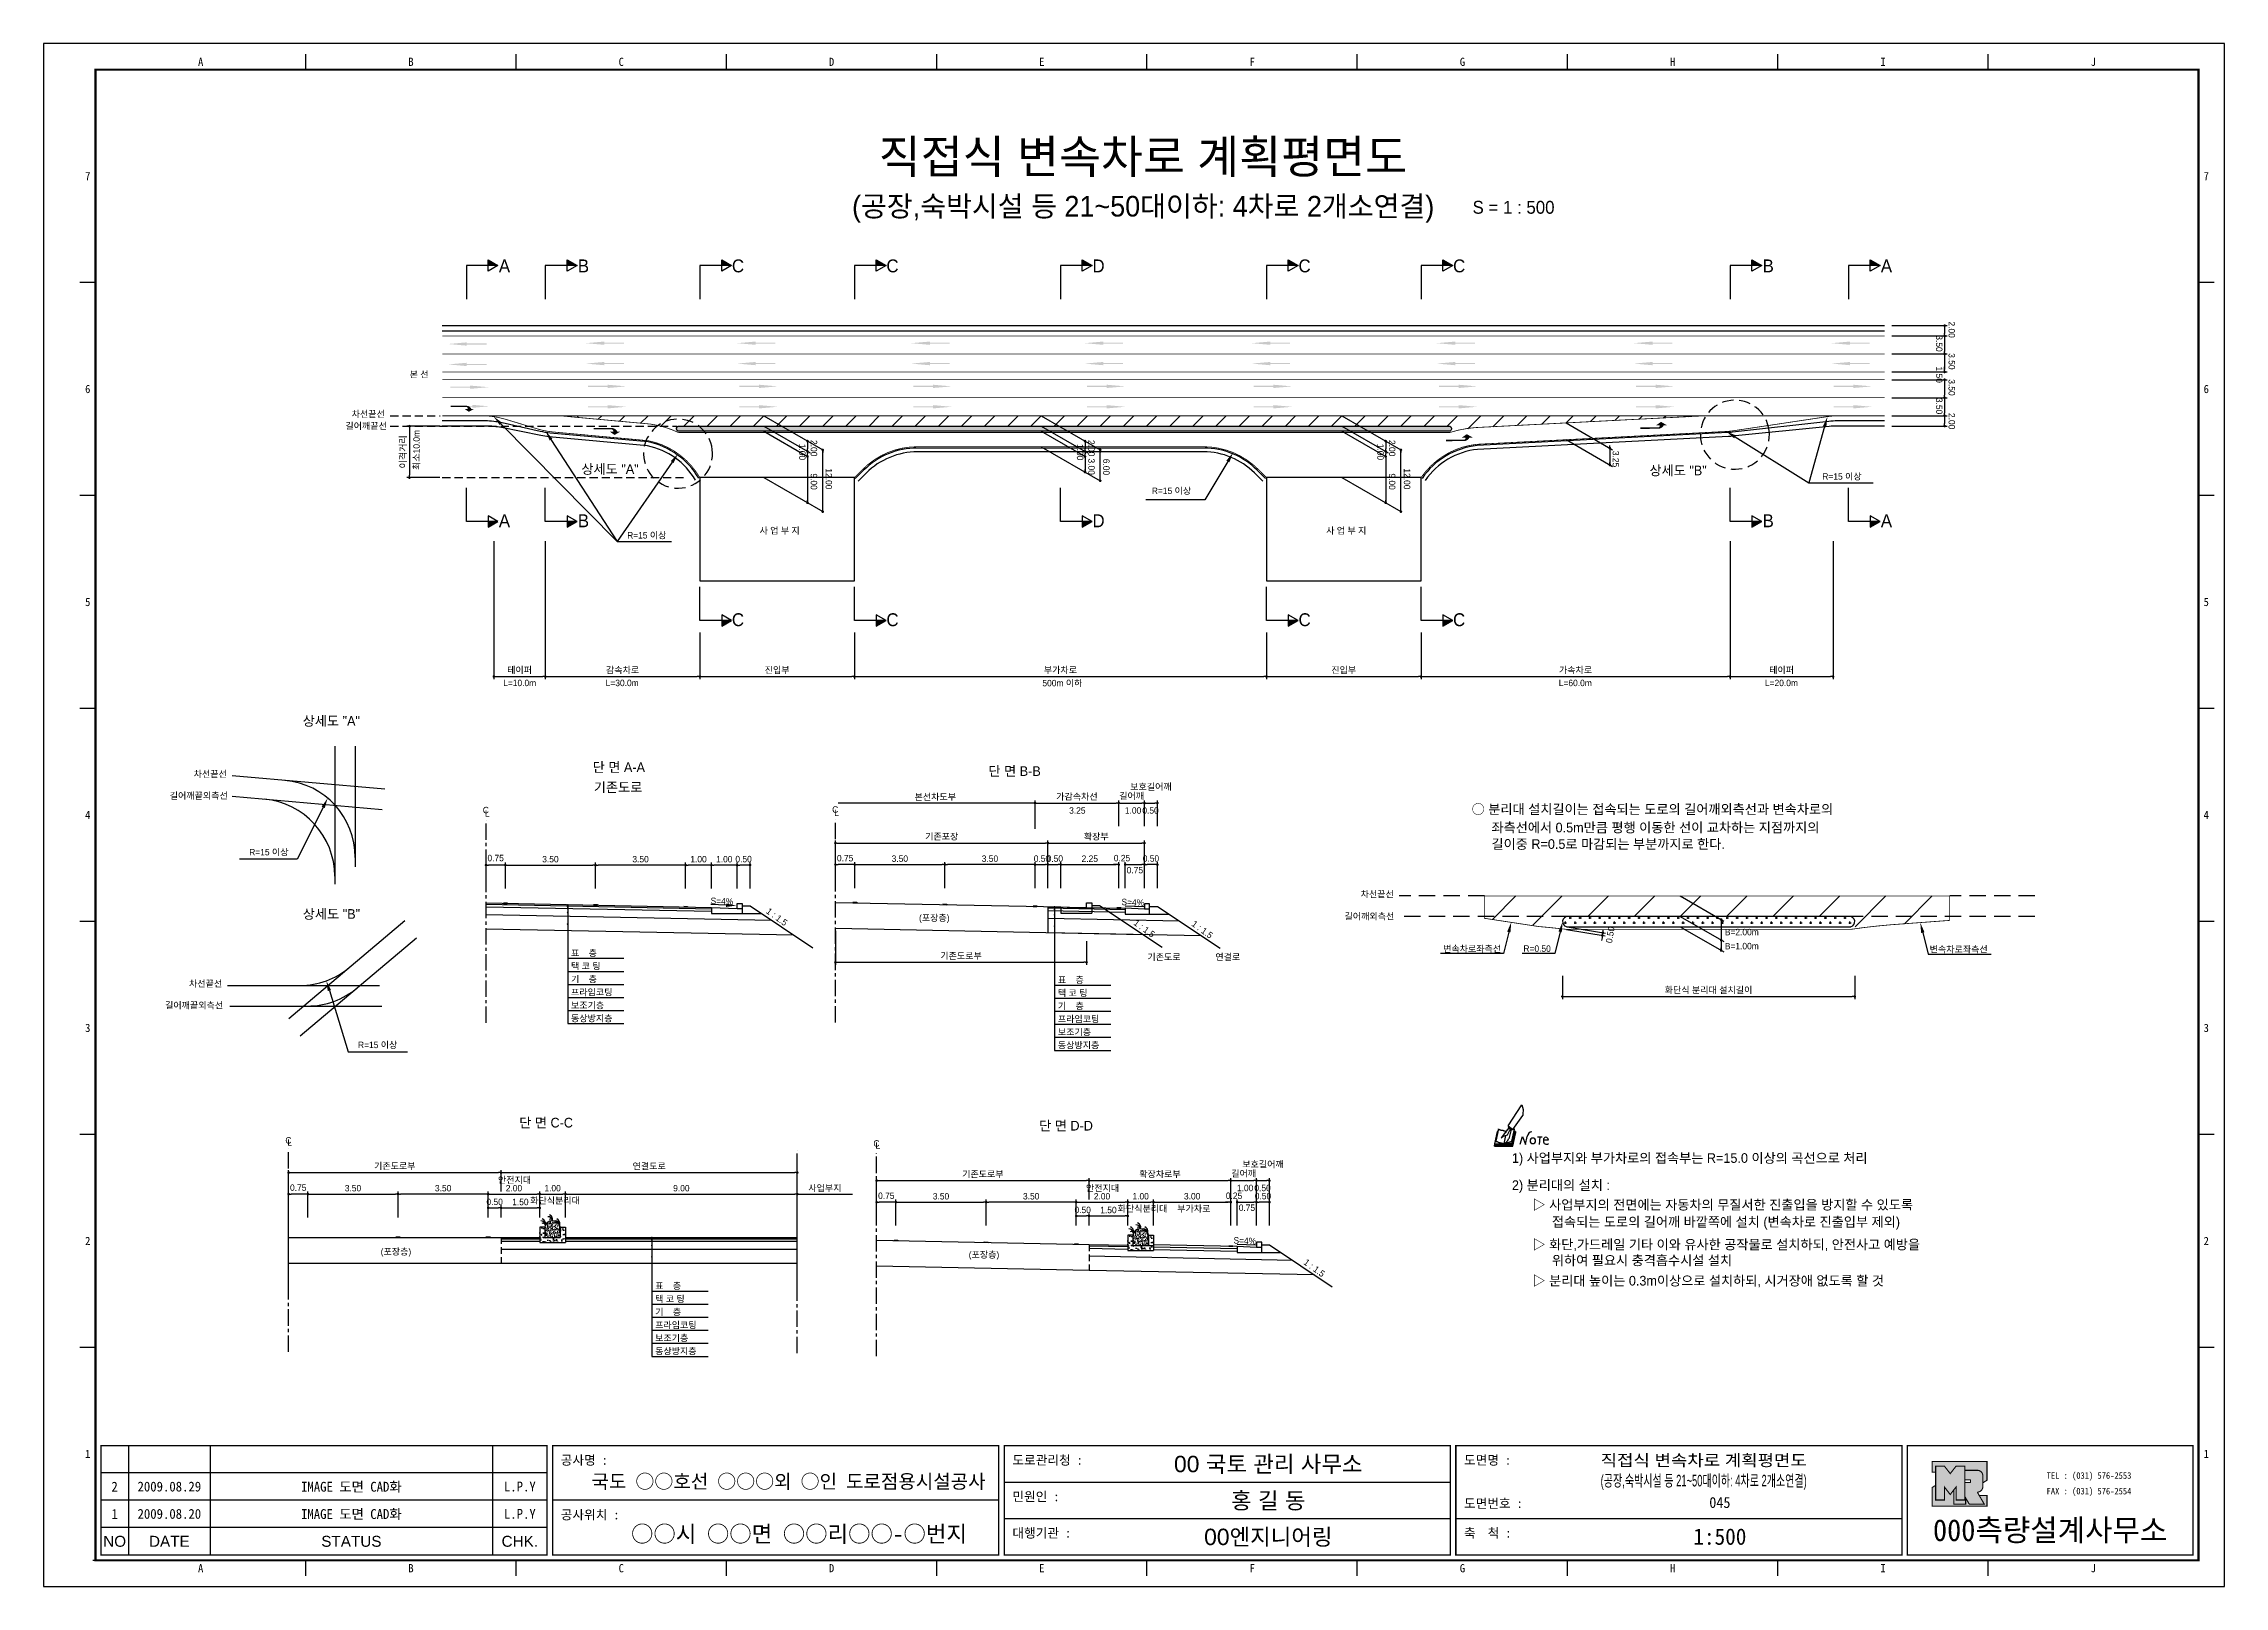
# Model space of a CAD drawing. Header units: millimetres. Extents: x 627 to 1050, y -33 to 266.
import ezdxf
from ezdxf.enums import TextEntityAlignment as Align

# ---------------------------------------------------------------- set-up
doc = ezdxf.new("R2010")
doc.units = ezdxf.units.MM
doc.linetypes.add('CENTER', pattern=[50.8, 31.75, -6.35, 6.35, -6.35])
doc.linetypes.add('HIDDEN', pattern=[9.525, 6.35, -3.175])
for name, color, linetype in [('CC-GSTR-0004', 4, 'Continuous'), ('CM-LANE-0030', 30, 'Continuous'), ('CZ-DIMT-0002', 7, 'Continuous'), ('CZ-EXST-0002', 1, 'Continuous'), ('CZ-LIN1-0007', 7, 'Continuous'), ('CZ-LIN2-0003', 3, 'Continuous'), ('CZ-LINE-0001', 7, 'Continuous'), ('CZ-TEXT-BOX0', 7, 'Continuous'), ('TITLE', 7, 'Continuous')]:
    doc.layers.add(name, color=color, linetype=linetype)
doc.styles.add('견고딕', font='arial.ttf')
doc.styles.add('돋움', font='')
doc.styles.add('돋음체', font='')
doc.styles.get('돋움').set_extended_font_data('Dotum')
doc.styles.get('돋음체').set_extended_font_data('DotumChe')

msp = doc.modelspace()

# ---------------------------------------------------------------- texts
at = {"layer": 'CZ-DIMT-0002', "style": '돋움'}
for s, height, p in [('A', 2.5, (716.5, 222.8)), ('B', 2.5, (731.83, 222.8)), ('C', 2.5, (761.83, 222.8)), ('C', 2.5, (791.83, 222.8)), ('D', 2.5, (831.83, 222.8)), ('C', 2.5, (871.83, 222.8)), ('C', 2.5, (901.83, 222.8)), ('B', 2.5, (961.83, 222.8)), ('A', 2.5, (984.79, 222.8)), ('본 선', 1.25, (699.93, 201.74)), ('차선끝선', 1.25, (690.05, 194.05)), ('길어깨끝선', 1.25, (689.65, 191.74)), ('상세도 "A"', 1.875, (737, 183.38)), ('상세도 "B"', 1.875, (944.34, 183.1)), ('R=15 이상', 1.25, (976.15, 181.94)), ('R=15 이상', 1.25, (845.99, 179.16)), ('A', 2.5, (716.5, 173.34)), ('B', 2.5, (731.83, 173.34)), ('D', 2.5, (831.83, 173.34)), ('B', 2.5, (961.83, 173.34)), ('A', 2.5, (984.79, 173.34)), ('R=15 이상', 1.25, (744.13, 170.52)), ('사 업 부 지', 1.25, (769.92, 171.42)), ('사 업 부 지', 1.25, (879.92, 171.42)), ('C', 2.5, (761.83, 154.14)), ('C', 2.5, (791.83, 154.14)), ('C', 2.5, (871.83, 154.14)), ('C', 2.5, (901.83, 154.14)), ('L=10.0m', 1.25, (719.45, 141.87)), ('L=30.0m', 1.25, (739.35, 141.87)), ('500m 이하', 1.25, (824.81, 141.84)), ('L=60.0m', 1.25, (924.38, 141.87)), ('L=20.0m', 1.25, (964.4, 141.87)), ('차선끝선', 1.25, (659.38, 124.19)), ('길어깨끝외측선', 1.25, (657.15, 119.99)), ('C', 1.25, (712.88, 117.2)), ('L', 1.25, (713.14, 116.54)), ('C', 1.25, (780.71, 117.31)), ('L', 1.25, (780.97, 116.65)), ('R=15 이상', 1.25, (670.76, 109.04)), ('차선끝선', 1.25, (885.93, 100.88)), ('차선끝선', 1.25, (658.48, 83.51)), ('길어깨끝외측선', 1.25, (656.25, 79.31)), ('R=15 이상', 1.25, (691.88, 71.63)), ('C', 1.25, (674.55, 53.1)), ('L', 1.25, (674.81, 52.7)), ('C', 1.25, (788.71, 52.51)), ('L', 1.25, (788.97, 52.11))]:
    msp.add_text(s, height=height, dxfattribs=at).set_placement(p, align=Align.MIDDLE_CENTER)
for s, rotation, p in [('2.00', 270, (996.84, 212.02)), ('3.50', 270, (994.41, 209.33)), ('3.50', 270, (996.84, 205.86)), ('1.50', 270, (994.41, 203.28)), ('3.50', 270, (996.84, 200.8)), ('3.50', 270, (994.41, 197.19)), ('최소10.0m', 90, (700.03, 183.2)), ('2.00', 270, (996.84, 194.27))]:
    msp.add_text(s, height=1.25, rotation=rotation, dxfattribs=at).set_placement(p)
for s, p in [('○ 분리대 설치길이는 접속되는 도로의 길어깨외측선과 변속차로의', (904.26, 117.37)), ('좌측선에서 0.5m만큼 평행 이동한 선이 교차하는 지점까지의', (908.11, 113.81)), ('길이중 R=0.5로 마감되는 부분까지로 한다.', (908.11, 110.61)), ('1) 사업부지와 부가차로의 접속부는 R=15.0 이상의 곡선으로 처리', (912.08, 49.68)), ('2) 분리대의 설치 :', (912.08, 44.41)), ('▷ 사업부지의 전면에는 자동차의 무질서한 진출입을 방지할 수 있도록', (916.06, 40.61)), ('접속되는 도로의 길어깨 바깥쪽에 설치 (변속차로 진출입부 제외)', (919.84, 37.29)), ('▷ 화단,가드레일 기타 이와 유사한 공작물로 설치하되, 안전사고 예방을', (916.06, 32.89)), ('위하여 필요시 충격흡수시설 설치', (919.84, 29.82)), ('▷ 분리대 높이는 0.3m이상으로 설치하되, 시거장애 없도록 할 것', (916.06, 25.87))]:
    msp.add_text(s, height=1.875, dxfattribs=at).set_placement(p, align=Align.MIDDLE_LEFT)
for s, p in [('3.25', (826.12, 116.5)), ('1.00', (836.94, 116.5)), ('0.50', (840.33, 116.5)), ('길어깨외측선', (879.58, 95.96)), ('(포장층)', (796.98, 95.66)), ('B=2.00m', (953.41, 92.9)), ('표    층', (729.42, 88.82)), ('기존도로', (841.32, 88.06)), ('연결로', (854.51, 88.06)), ('변속차로좌측선', (898.72, 89.65)), ('R=0.50', (914.31, 89.69)), ('B=1.00m', (953.41, 90.18)), ('변속차로좌측선', (993.17, 89.56)), ('기    층', (729.42, 83.75)), ('택 코 팅', (729.42, 86.29)), ('표    층', (823.93, 83.61)), ('프라임코팅', (729.42, 81.22)), ('택 코 팅', (823.93, 81.08)), ('보조기층', (729.42, 78.69)), ('동상방지층', (729.42, 76.16)), ('프라임코팅', (823.93, 76.02)), ('기    층', (823.93, 78.55)), ('보조기층', (823.93, 73.49)), ('동상방지층', (823.93, 70.95)), ('안전지대', (715.22, 44.78)), ('사업부지', (775.49, 43.21)), ('안전지대', (829.38, 43.21)), ('1.00', (858.69, 43.24)), ('0.50', (862.08, 43.24)), ('화단식분리대', (721.49, 40.8)), ('화단식분리대', (835.53, 39.23)), ('부가차로', (847.11, 39.23)), ('(포장층)', (692.47, 30.89)), ('(포장층)', (806.63, 30.3)), ('표    층', (745.75, 24.24)), ('택 코 팅', (745.75, 21.7)), ('프라임코팅', (745.75, 16.64)), ('기    층', (745.75, 19.17)), ('보조기층', (745.75, 14.11)), ('동상방지층', (745.75, 11.58))]:
    msp.add_text(s, height=1.25, dxfattribs=at).set_placement(p)
for s, rotation, p in [('S=4%', 357.7094, (758.71, 99.52)), ('1 : 1.5', 323.8881, (769.38, 96.48)), ('S=4%', 357.7094, (838.48, 99.3)), ('1 : 1.5', 323.8881, (840.72, 94.21)), ('1 : 1.5', 323.8881, (851.97, 94.01)), ('S=4%', 357.7094, (860.23, 33.63)), ('1 : 1.5', 323.8881, (873.72, 28.34))]:
    msp.add_text(s, height=1.25, rotation=rotation, dxfattribs=at).set_placement(p, align=Align.MIDDLE_CENTER)
at = {"layer": 'CZ-DIMT-0002', "char_height": 1.25, "attachment_point": 5, "style": '돋움'}
for s, insert, rotation in [('1.00', (774.31, 186.7), 270), ('\\A1;2.00', (776.57, 187.42), 270), ('1.00', (828.24, 186.66), 270), ('\\A1;2.00', (830.45, 187.42), 270), ('1.00', (886.56, 186.7), 270), ('\\A1;2.00', (888.82, 187.42), 270), ('3.25', (932.24, 185.32), 270), ('9.00', (776.57, 180.94), 270), ('12.00', (779.46, 181.46), 270), ('3.00', (830.45, 183.84), 270), ('6.00', (833.34, 183.78), 270), ('9.00', (888.82, 180.94), 270), ('12.00', (891.71, 181.46), 270), ('\\A1;0.50', (931.16, 92.98), 80.5236)]:
    msp.add_mtext(s, dxfattribs=dict(at, insert=insert, rotation=rotation))
at = {"layer": 'CZ-DIMT-0002', "insert": (800.13, 119.69), "char_height": 1.25, "attachment_point": 5, "style": '돋움'}
msp.add_mtext('본선차도부', dxfattribs=at)
at = {"layer": 'CZ-LINE-0001', "insert": (696.86, 186.71), "char_height": 1.25, "attachment_point": 5, "rotation": 90, "style": '돋움'}
msp.add_mtext('\\A1;이격거리', dxfattribs=at)
at = {"layer": 'CZ-LINE-0001', "char_height": 1.25, "attachment_point": 5, "style": '돋움'}
for s, insert in [('\\A1;테이퍼', (719.43, 144.3)), ('\\A1;감속차로', (739.43, 144.3)), ('\\A1;진입부', (769.43, 144.3)), ('\\A1;부가차로', (824.43, 144.3)), ('\\A1;진입부', (879.43, 144.3)), ('\\A1;가속차로', (924.43, 144.3)), ('\\A1;테이퍼', (964.43, 144.3)), ('\\A1;가감속차선', (827.63, 119.74)), ('\\A1;길어깨', (838.25, 119.87)), ('\\A1;보호길어깨', (842, 121.66)), ('\\A1;기존포장', (801.38, 112)), ('\\A1;확장부', (831.38, 112)), ('\\A1;0.75', (714.79, 107.88)), ('\\A1;3.50', (725.42, 107.66)), ('\\A1;3.50', (742.92, 107.66)), ('\\A1;1.00', (754.17, 107.66)), ('\\A1;1.00', (759.17, 107.66)), ('\\A1;0.50', (762.92, 107.68)), ('\\A1;0.75', (782.63, 107.86)), ('\\A1;3.50', (793.25, 107.76)), ('\\A1;3.50', (810.75, 107.76)), ('\\A1;0.50', (820.84, 107.77)), ('\\A1;0.50', (823.34, 107.77)), ('\\A1;2.25', (830.13, 107.76)), ('\\A1;0.25', (836.38, 107.87)), ('\\A1;0.75', (838.88, 105.54)), ('\\A1;0.50', (842, 107.79)), ('\\A1;기존도로부', (805.13, 88.85)), ('\\A1;화단식 분리대 설치길이', (950.25, 82.21)), ('\\A1;기존도로부', (695.21, 48.05)), ('\\A1;연결도로', (744.59, 48.04)), ('\\A1;기존도로부', (809.37, 46.48)), ('\\A1;확장차로{\\fGulimChe|b0|i0|c129|p32;부}', (843.75, 46.48)), ('\\A1;길어깨', (860, 46.61)), ('\\A1;보호길어깨', (863.75, 48.4)), ('\\A1;0.75', (676.46, 43.92)), ('\\A1;3.50', (687.09, 43.82)), ('\\A1;3.50', (704.59, 43.82)), ('\\A1;2.00', (718.34, 43.82)), ('\\A1;1.00', (725.84, 43.82)), ('\\A1;9.00', (750.84, 43.82)), ('\\A1;0.75', (790.62, 42.35)), ('\\A1;3.50', (801.25, 42.25)), ('\\A1;3.50', (818.75, 42.25)), ('\\A1;2.00', (832.5, 42.25)), ('\\A1;1.00', (840, 42.25)), ('\\A1;3.00', (850, 42.25)), ('\\A1;0.25', (858.13, 42.35)), ('\\A1;0.50', (863.75, 42.28)), ('\\A1;0.50', (714.59, 41.16)), ('\\A1;1.50', (719.59, 41.14)), ('\\A1;0.50', (828.75, 39.6)), ('\\A1;1.50', (833.75, 39.58)), ('\\A1;0.75', (860.63, 40.03))]:
    msp.add_mtext(s, dxfattribs=dict(at, insert=insert))
at = {"layer": 'CZ-TEXT-BOX0', "style": '돋움'}
for s, p in [('상세도 "A"', (682.89, 134.5)), ('단 면 A-A', (738.7, 125.52)), ('기존도로', (738.55, 121.62)), ('단 면 B-B', (815.54, 124.76)), ('상세도 "B"', (682.91, 97.04)), ('단 면 C-C', (724.58, 56.54)), ('단 면 D-D', (825.52, 55.95))]:
    msp.add_text(s, height=1.875, dxfattribs=at).set_placement(p, align=Align.MIDDLE_CENTER)
at = {"layer": 'TITLE', "color": 3, "linetype": 'Continuous', "style": '돋음체'}
for s, p in [('A', (657.52, 262.4)), ('B', (698.35, 262.4)), ('C', (739.17, 262.4)), ('D', (780, 262.4)), ('E', (820.82, 262.4)), ('F', (861.65, 262.4)), ('G', (902.47, 262.4)), ('H', (943.3, 262.4)), ('I', (984.12, 262.4)), ('J', (1024.94, 262.4)), ('7', (635.6, 240.23)), ('7', (1046.87, 240.23)), ('6', (635.6, 198.9)), ('6', (1046.87, 198.9)), ('5', (635.6, 157.57)), ('5', (1046.87, 157.57)), ('4', (635.6, 116.25)), ('4', (1046.87, 116.25)), ('3', (635.6, 74.92)), ('3', (1046.87, 74.92)), ('2', (635.6, 33.59)), ('2', (1046.87, 33.59)), ('1', (635.6, -7.74)), ('1', (1046.87, -7.74)), ('A', (657.52, -29.92)), ('B', (698.35, -29.92)), ('C', (739.17, -29.92)), ('D', (780, -29.92)), ('E', (820.82, -29.92)), ('F', (861.65, -29.92)), ('G', (902.47, -29.92)), ('H', (943.3, -29.92)), ('I', (984.12, -29.92)), ('J', (1024.94, -29.92))]:
    msp.add_text(s, height=1.59, dxfattribs=at).set_placement(p, align=Align.MIDDLE)
at = {"layer": 'TITLE', "style": '돋움'}
for s, height, p in [('직접식 변속차로 계획평면도', 6.5, (840.45, 244.01)), ('(공장,숙박시설 등 21~50대이하: 4차로 2개소연결)', 4, (840.49, 234.38))]:
    msp.add_text(s, height=height, dxfattribs=at).set_placement(p, align=Align.MIDDLE_CENTER)
msp.add_text('S = 1 : 500', height=2.5, dxfattribs=at).set_placement((904.44, 234.17), align=Align.MIDDLE_LEFT)
at = {"layer": 'TITLE', "style": '돋음체'}
for s, p in [('공사명 : ', (727.43, -9.84)), ('도로관리청 :', (815.11, -9.84)), ('도면명 :', (902.78, -9.84)), ('민원인 :', (815.11, -16.92)), ('도면번호 :', (902.78, -18.24)), ('공사위치 :', (727.43, -20.45)), ('대행기관 :', (815.11, -23.99)), ('축  척 :', (902.78, -23.99))]:
    msp.add_text(s, height=1.804, dxfattribs=at).set_placement(p)
at = {"layer": 'TITLE', "color": 7, "linetype": 'Continuous'}
for s, height, style, p in [('00 국토 관리 사무소', 3.1832, '견고딕', (864.78, -9.67)), ('국도 ○○호선 ○○○외 ○인 도로점용시설공사', 2.7, '돋음체', (771.65, -13.05)), ('홍 길 동', 3.183, '견고딕', (864.78, -16.74)), ('○○시 ○○면 ○○리○○-○번지', 3.1832, '돋음체', (773.68, -23.22)), ('00엔지니어링', 3.183, '견고딕', (864.78, -23.81))]:
    msp.add_text(s, height=height, dxfattribs=dict(at, style=style)).set_placement(p, align=Align.MIDDLE)
at = {"layer": 'TITLE', "style": '돋움'}
for s, width, p, p2 in [('직접식 변속차로 계획평면도', 1.010039, (929.31, -10.1), (969.31, -10.1)), ('(공장,숙박시설 등 21~50대이하: 4차로 2개소연결)', 0.554146, (929.31, -14.05), (969.31, -14.05))]:
    msp.add_text(s, height=2.25, dxfattribs=dict(at, width=width)).set_placement(p, p2, align=Align.FIT)
at = {"layer": 'TITLE', "color": 180, "style": '돋음체'}
for s, p in [('TEL : (031) 576-2553', (1015.88, -12.57)), ('FAX : (031) 576-2554', (1015.88, -15.6))]:
    msp.add_text(s, height=1.2733, dxfattribs=at).set_placement(p)
at = {"layer": 'TITLE', "color": 1, "linetype": 'Continuous', "style": '돋음체'}
msp.add_text('2', height=1.91, dxfattribs=at).set_placement((640.82, -14.09), align=Align.MIDDLE)
at = {"layer": 'TITLE', "linetype": 'Continuous'}
for s, height, style, p in [('2009.08.29', 1.91, '돋음체', (651.44, -14.09)), ('L.P.Y', 1.91, '돋음체', (719.48, -14.09)), ('045', 2.122, '돋음체', (952.45, -17.18)), ('1', 1.91, '돋음체', (640.82, -19.39)), ('2009.08.20', 1.91, '돋음체', (651.44, -19.39)), ('L.P.Y', 1.91, '돋음체', (719.48, -19.39)), ('NO', 2.122, '견고딕', (640.82, -24.7)), ('DATE', 2.122, '견고딕', (651.44, -24.7)), ('STATUS', 2.122, '견고딕', (686.78, -24.7)), ('CHK.', 2.122, '견고딕', (719.48, -24.7)), ('1:500', 3.183, '돋음체', (952.45, -23.81))]:
    msp.add_text(s, height=height, dxfattribs=dict(at, style=style)).set_placement(p, align=Align.MIDDLE)
at = {"layer": 'TITLE', "style": '돋음체'}
for p in [(686.78, -14.09), (686.78, -19.39)]:
    msp.add_text('IMAGE 도면 CAD화', height=1.9099, dxfattribs=at).set_placement(p, align=Align.MIDDLE)
at = {"layer": 'TITLE', "color": 180, "style": '돋음체'}
msp.add_text('000측량설계사무소', height=4.244, dxfattribs=at).set_placement((1016.58, -24.66), align=Align.CENTER)

# ---------------------------------------------------------------- blocks, each defined once
blk = doc.blocks.new('note')
for p, q in [((0.85, 3.5), (3.53, 7.57)), ((1.8, 2.79), (3.74, 5.46)), ((3.53, 7.57), (3.8, 6.64)), ((3.8, 6.64), (3.69, 5.72)), ((3.69, 5.72), (3.74, 5.46)), ((-1.24, 2.36), (-1.77, 0)), ((-1.77, 0), (1.77, 0)), ((-1.77, 0), (-1.77, -0.3)), ((-1.53, 0.52), (-1.55, 0.54)), ((-1.01, 2.9), (-1.53, 0.52)), ((-1.48, 0.48), (-1.53, 0.52)), ((-1.43, 0.44), (-1.48, 0.48)), ((-1.38, 0.41), (-1.43, 0.44)), ((-1.33, 0.4), (-1.38, 0.41)), ((-1.27, 0.37), (-1.33, 0.4)), ((-1.22, 0.35), (-1.27, 0.37)), ((-1.13, 2.36), (-1.24, 2.36)), ((-1.17, 0.33), (-1.22, 0.35)), ((-1.12, 0.32), (-1.17, 0.33)), ((-1.02, 0.25), (-1.12, 0.32)), ((-0.97, 0.22), (-1.02, 0.25)), ((-1, 2.9), (-1.01, 2.9)), ((-0.98, 2.85), (-1, 2.9)), ((-0.95, 2.8), (-0.98, 2.85)), ((-0.93, 0.21), (-0.97, 0.22)), ((-0.9, 2.75), (-0.95, 2.8)), ((-0.88, 0.19), (-0.93, 0.21)), ((-0.85, 2.72), (-0.9, 2.75)), ((-0.8, 0.18), (-0.88, 0.19)), ((-0.79, 2.69), (-0.85, 2.72)), ((-0.75, 0.17), (-0.8, 0.18)), ((-0.74, 2.68), (-0.79, 2.69)), ((-0.7, 0.16), (-0.75, 0.17)), ((-0.69, 2.65), (-0.74, 2.68)), ((-0.64, 0.15), (-0.7, 0.16)), ((-0.64, 2.65), (-0.69, 2.65)), ((-0.59, 2.63), (-0.64, 2.65)), ((-0.58, 0.14), (-0.64, 0.15)), ((-0.54, 2.62), (-0.59, 2.63)), ((-0.53, 0.13), (-0.58, 0.14)), ((-0.48, 2.61), (-0.54, 2.62)), ((-0.48, 0.12), (-0.53, 0.13)), ((-0.43, 2.61), (-0.48, 2.61)), ((-0.43, 0.11), (-0.48, 0.12)), ((0.75, 2.77), (-0.46, 1.16)), ((0.37, 2.24), (-0.46, 1.16)), ((-0.46, 1.16), (-0.08, 1.47)), ((-0.38, 2.59), (-0.43, 2.61)), ((-0.38, 0.08), (-0.43, 0.11)), ((-0.33, 2.59), (-0.38, 2.59)), ((-0.29, 0.06), (-0.38, 0.08)), ((-0.27, 2.58), (-0.33, 2.59)), ((-0.23, 0.05), (-0.29, 0.06)), ((-0.22, 2.57), (-0.27, 2.58)), ((-0.16, 0.04), (-0.23, 0.05)), ((-0.17, 2.56), (-0.22, 2.57)), ((-0.12, 2.55), (-0.17, 2.56)), ((-0.11, 0.03), (-0.16, 0.04)), ((-0.07, 2.53), (-0.12, 2.55)), ((-0.04, 0.02), (-0.11, 0.03)), ((-0.08, 1.47), (0.72, 1.75)), ((-0.01, 2.51), (-0.07, 2.53)), ((-0.05, -0.3), (-0.05, 0)), ((0, 0), (-0.04, 0.02)), ((0.04, 2.5), (-0.01, 2.51)), ((0.37, 1.63), (0, 0)), ((0, 0), (1.6, 0.53)), ((0, 0), (1.65, 0.18)), ((0, 0.01), (0.06, 0.04)), ((0, -0.3), (0, 0)), ((0.09, 2.48), (0.04, 2.5)), ((0.05, -0.3), (0.05, 0)), ((0.06, 0.04), (0.11, 0.07)), ((0.14, 2.48), (0.09, 2.48)), ((0.11, 0.07), (0.16, 0.09)), ((0.2, 2.47), (0.14, 2.48)), ((0.16, 0.09), (0.21, 0.12)), ((0.26, 2.43), (0.18, 2.46)), ((0.21, 0.12), (0.27, 0.14)), ((0.34, 2.4), (0.26, 2.43)), ((0.27, 0.14), (0.36, 0.19)), ((0.45, 2.37), (0.34, 2.4)), ((0.36, 0.19), (0.41, 0.22)), ((0.41, 0.22), (0.46, 0.27)), ((0.46, 0.27), (0.51, 0.3)), ((0.51, 0.3), (0.56, 0.34)), ((0.56, 0.34), (0.6, 0.4)), ((0.6, 0.4), (0.64, 0.45)), ((0.64, 0.45), (0.67, 0.51)), ((0.67, 0.51), (0.74, 0.58)), ((0.72, 1.75), (1.16, 2.53)), ((0.74, 0.58), (0.79, 0.63)), ((1, 3.1), (0.75, 2.77)), ((0.79, 0.63), (0.83, 0.68)), ((0.83, 0.68), (0.86, 0.73)), ((0.85, 3.5), (1.8, 2.79)), ((1, 3.4), (0.85, 3.21)), ((0.85, 3.21), (1.52, 2.71)), ((0.86, 0.73), (0.89, 0.79)), ((0.89, 0.84), (0.92, 0.89)), ((0.89, 0.79), (0.89, 0.84)), ((0.92, 0.89), (0.96, 0.95)), ((0.96, 0.95), (1.01, 0.97)), ((1.47, 2.74), (1.01, 0.97)), ((1.16, 2.53), (1.37, 2.82)), ((2.13, 2.84), (1.44, 2.63)), ((1.52, 2.71), (1.66, 2.9)), ((1.6, 0.53), (2.13, 2.84)), ((1.65, 0.18), (2.19, 2.48)), ((1.77, 0), (2.3, 2.36)), ((1.77, -0.3), (2.3, 2.07)), ((1.77, -0.38), (2.3, 1.99)), ((1.77, -0.44), (2.3, 1.93)), ((1.77, 0), (1.77, -0.3)), ((2.19, 2.48), (2.04, 2.47)), ((2.3, 2.36), (2.16, 2.36)), ((2.3, 2.36), (2.3, 2.07)), ((3.21, -0.08), (3.68, 1.4)), ((3.68, 1.4), (4.26, -0.14)), ((4.26, -0.14), (4.56, 1.44)), ((6.55, 1.34), (7.46, 1.34)), ((7.01, 1.34), (6.87, -0.11)), ((7.71, 0.77), (7.71, 0.55)), ((7.71, 0.77), (8.67, 0.77)), ((-1.77, -0.3), (1.77, -0.3)), ((-1.77, -0.43), (-1.77, -0.3)), ((-1.77, -0.37), (1.77, -0.37)), ((-1.77, -0.43), (1.77, -0.43))]:
    blk.add_line(p, q)
for centre, major_axis, start_param, end_param in [((0.4, 2.31), (0.0702, 0.0702), 3.283946, 6.425539), ((5.68, 1.23), (-0.806, 0.806), -0.591174, 0.597824), ((5.66, 0.58), (-0.378, 0.378), 3.926991, 10.210176), ((8.3, 0.49), (0.422, 0.422), 2.265602, 4.634911), ((8.19, 0.77), (-0.342, 0.342), 3.926991, 7.068583)]:
    blk.add_ellipse(centre, major_axis=major_axis, ratio=1, start_param=start_param, end_param=end_param)
blk = doc.blocks.new('_Dot')
at = {"color": 0, "linetype": 'ByBlock', "lineweight": -2}
blk.add_line((-0.5, 0), (-1, 0), dxfattribs=at)
at = {"color": 0, "linetype": 'ByBlock', "const_width": 0.5}
blk.add_lwpolyline([(-0.25, 0, 1), (0.25, 0, 1)], format="xyb", close=True, dxfattribs=at)

# ---------------------------------------------------------------- hatches: boundary and pattern name
at = {"layer": 'CM-LANE-0030'}
h = msp.add_hatch(dxfattribs=at)
h.set_pattern_fill('ANSI31', color=256, style=0)
h.set_pattern_definition([(45, (-356.1672, -22.2704), (-2.245064, 2.245064), [])])
h.paths.add_polyline_path([(727.3, 193.71), (744.87, 192.1, -0.062108), (749.17, 190.71), (750.29, 190.71, 0.001633), (750.18, 190.77, -0.783474), (750.41, 191.71), (899.88, 191.71, -0.830663), (900.06, 190.75, 0.001236), (899.98, 190.71), (901.49, 190.71, -0.050333), (905.09, 191.43), (949.5, 193.71)])
at = {"layer": 'CZ-EXST-0002'}
h = msp.add_hatch(dxfattribs=at)
h.set_pattern_fill('AR-CONC', color=256, scale=0.01, style=0)
h.set_pattern_definition([(50, (-384.7815, 3517.1182), (1.8218467, -0.15939086), [0.1905, -2.0955]), (355, (-384.7815, 3517.1182), (-0.3524283, 1.9105664), [0.1524, -1.6764]), (100.451, (-384.6297, 3517.1049), (1.469425, 1.7511669), [0.1619, -1.7809]), (46.1842, (-384.7815, 3517.6262), (2.7107904, -0.4204233), [0.28575, -3.14325]), (96.6356, (-384.5556, 3517.5911), (2.3740423, 2.4742556), [0.24285, -2.67135]), (351.184, (-384.7815, 3517.6262), (2.374046, 2.4742512), [0.2286, -2.5146]), (21, (-384.5275, 3517.4992), (1.5161488, -1.0226552), [0.1905, -2.0955]), (326, (-384.5275, 3517.4992), (0.6180203, 1.8418797), [0.1524, -1.6764]), (71.4514, (-384.4011, 3517.414), (2.1341649, 0.8192286), [0.1619, -1.7809]), (37.5, (-384.7815, 3517.1182), (0.03088603, 0.84555039), [0, -1.65608, 0, -1.7018, 0, -1.68275]), (7.5, (-384.7815, 3517.1182), (0.66819663, 1.00180575), [0, -0.97028, 0, -1.61798, 0, -0.64135]), (327.5, (-385.3479, 3517.1182), (1.35590595, -0.05728744), [0, -0.635, 0, -1.9812, 0, -2.6289]), (317.5, (-385.6019, 3517.1182), (1.4812918, 0.2542649), [0, -0.8255, 0, -1.31572, 0, -1.8669])])
h.paths.add_polyline_path([(728.34, 33.27), (728.34, 36.27), (727.34, 36.27), (727.34, 34.27), (724.34, 34.27), (724.34, 36.27), (723.34, 36.27), (723.34, 33.27)])
h = msp.add_hatch(dxfattribs=at)
h.set_pattern_fill('AR-SAND', color=256, scale=0.01, style=0)
h.set_pattern_definition([(37.5, (-384.78147, 3517.1182), (-0.016000313, 0.489413237), [0, -0.38608, 0, -0.4318, 0, -0.41275]), (7.5, (-384.7815, 3517.1182), (0.44952328, 0.7168251), [0, -0.20828, 0, -0.34798, 0, -0.13335]), (327.5, (-385.0939, 3517.1182), (0.79099237, 0.001437185), [0, -0.127, 0, -0.4572, 0, -0.5969]), (317.5, (-385.0939, 3517.1182), (0.76355645, 0.22292932), [0, -0.0635, 0, -0.29972, 0, -0.3429])])
edge = h.paths.add_edge_path()
edge.add_line((727.34, 34.27), (727.34, 36.27))
edge.add_ellipse((725.84, 36.27), major_axis=(-1.5, 0), ratio=0.829212, start_angle=180, end_angle=360)
edge.add_line((724.34, 36.27), (724.34, 34.27))
edge.add_line((724.34, 34.27), (727.34, 34.27))
h = msp.add_hatch(dxfattribs=at)
h.set_pattern_fill('AR-CONC', color=256, scale=0.01, style=0)
h.set_pattern_definition([(50, (-270.6165, 3515.5498), (1.8218467, -0.15939086), [0.1905, -2.0955]), (355, (-270.6165, 3515.5498), (-0.3524283, 1.9105664), [0.1524, -1.6764]), (100.451, (-270.4647, 3515.5365), (1.469425, 1.7511669), [0.1619, -1.7809]), (46.1842, (-270.6165, 3516.0578), (2.7107904, -0.4204233), [0.28575, -3.14325]), (96.6356, (-270.3906, 3516.0228), (2.3740423, 2.4742556), [0.24285, -2.67135]), (351.184, (-270.6165, 3516.0578), (2.374046, 2.4742512), [0.2286, -2.5146]), (21, (-270.3625, 3515.9308), (1.5161488, -1.0226552), [0.1905, -2.0955]), (326, (-270.3625, 3515.9308), (0.6180203, 1.8418797), [0.1524, -1.6764]), (71.4514, (-270.2361, 3515.8456), (2.1341649, 0.8192286), [0.1619, -1.7809]), (37.5, (-270.6165, 3515.5498), (0.03088603, 0.84555039), [0, -1.65608, 0, -1.7018, 0, -1.68275]), (7.5, (-270.6165, 3515.5498), (0.66819663, 1.00180575), [0, -0.97028, 0, -1.61798, 0, -0.64135]), (327.5, (-271.1829, 3515.5498), (1.35590595, -0.05728744), [0, -0.635, 0, -1.9812, 0, -2.6289]), (317.5, (-271.4369, 3515.5498), (1.4812918, 0.2542649), [0, -0.8255, 0, -1.31572, 0, -1.8669])])
h.paths.add_polyline_path([(842.5, 31.7), (842.5, 34.7), (841.5, 34.7), (841.5, 32.7), (838.5, 32.7), (838.5, 34.7), (837.5, 34.7), (837.5, 31.7)])
h = msp.add_hatch(dxfattribs=at)
h.set_pattern_fill('AR-SAND', color=256, scale=0.01, style=0)
h.set_pattern_definition([(37.5, (-270.6165, 3515.5498), (-0.016000313, 0.489413237), [0, -0.38608, 0, -0.4318, 0, -0.41275]), (7.5, (-270.6165, 3515.5498), (0.44952328, 0.7168251), [0, -0.20828, 0, -0.34798, 0, -0.13335]), (327.5, (-270.9289, 3515.5498), (0.79099237, 0.001437185), [0, -0.127, 0, -0.4572, 0, -0.5969]), (317.5, (-270.9289, 3515.5498), (0.76355645, 0.22292932), [0, -0.0635, 0, -0.29972, 0, -0.3429])])
edge = h.paths.add_edge_path()
edge.add_ellipse((840, 34.7), major_axis=(-1.5, 0), ratio=0.829212, start_angle=180, end_angle=360)
edge.add_line((838.5, 34.7), (838.5, 32.7))
edge.add_line((838.5, 32.7), (841.5, 32.7))
edge.add_line((841.5, 32.7), (841.5, 34.7))
at = {"layer": 'CZ-LIN1-0007'}
for points in [[(709.19, 207.96), (709.19, 207.74), (713.01, 207.74), (713.01, 207.53), (709.19, 207.53), (709.19, 207.32), (705.54, 207.64)], [(735.91, 208.12), (735.91, 207.9), (739.73, 207.9), (739.73, 207.69), (735.91, 207.69), (735.91, 207.48), (732.26, 207.8)], [(765.29, 208.12), (765.29, 207.9), (769.11, 207.9), (769.11, 207.69), (765.29, 207.69), (765.29, 207.48), (761.64, 207.8)], [(799.08, 208.12), (799.08, 207.9), (802.9, 207.9), (802.9, 207.69), (799.08, 207.69), (799.08, 207.48), (795.43, 207.8)], [(832.78, 208.12), (832.78, 207.9), (836.6, 207.9), (836.6, 207.69), (832.78, 207.69), (832.78, 207.48), (829.13, 207.8)], [(865.19, 208.12), (865.19, 207.9), (869.01, 207.9), (869.01, 207.69), (865.19, 207.69), (865.19, 207.48), (861.54, 207.8)], [(901.1, 208.12), (901.1, 207.9), (904.93, 207.9), (904.93, 207.69), (901.1, 207.69), (901.1, 207.48), (897.45, 207.8)], [(939.38, 208.12), (939.38, 207.9), (943.2, 207.9), (943.2, 207.69), (939.38, 207.69), (939.38, 207.48), (935.73, 207.8)], [(977.74, 208.12), (977.74, 207.9), (981.56, 207.9), (981.56, 207.69), (977.74, 207.69), (977.74, 207.48), (974.09, 207.8)], [(709.19, 204), (709.19, 203.79), (713.01, 203.79), (713.01, 203.57), (709.19, 203.57), (709.19, 203.36), (705.54, 203.68)], [(735.91, 204.16), (735.91, 203.95), (739.73, 203.95), (739.73, 203.73), (735.91, 203.73), (735.91, 203.52), (732.26, 203.84)], [(765.29, 204.16), (765.29, 203.95), (769.11, 203.95), (769.11, 203.73), (765.29, 203.73), (765.29, 203.52), (761.64, 203.84)], [(799.08, 204.16), (799.08, 203.95), (802.9, 203.95), (802.9, 203.73), (799.08, 203.73), (799.08, 203.52), (795.43, 203.84)], [(832.78, 204.16), (832.78, 203.95), (836.6, 203.95), (836.6, 203.73), (832.78, 203.73), (832.78, 203.52), (829.13, 203.84)], [(865.19, 204.16), (865.19, 203.95), (869.01, 203.95), (869.01, 203.73), (865.19, 203.73), (865.19, 203.52), (861.54, 203.84)], [(901.1, 204.16), (901.1, 203.95), (904.93, 203.95), (904.93, 203.73), (901.1, 203.73), (901.1, 203.52), (897.45, 203.84)], [(939.38, 204.16), (939.38, 203.95), (943.2, 203.95), (943.2, 203.73), (939.38, 203.73), (939.38, 203.52), (935.73, 203.84)], [(977.74, 204.16), (977.74, 203.95), (981.56, 203.95), (981.56, 203.73), (977.74, 203.73), (977.74, 203.52), (974.09, 203.84)], [(709.79, 199.58), (709.79, 199.37), (705.97, 199.37), (705.97, 199.15), (709.79, 199.15), (709.79, 198.94), (713.44, 199.26)], [(736.51, 199.74), (736.51, 199.53), (732.69, 199.53), (732.69, 199.31), (736.51, 199.31), (736.51, 199.1), (740.16, 199.42)], [(765.9, 199.74), (765.9, 199.53), (762.07, 199.53), (762.07, 199.31), (765.9, 199.31), (765.9, 199.1), (769.55, 199.42)], [(799.68, 199.74), (799.68, 199.53), (795.86, 199.53), (795.86, 199.31), (799.68, 199.31), (799.68, 199.1), (803.34, 199.42)], [(833.39, 199.74), (833.39, 199.53), (829.56, 199.53), (829.56, 199.31), (833.39, 199.31), (833.39, 199.1), (837.04, 199.42)], [(865.79, 199.74), (865.79, 199.53), (861.97, 199.53), (861.97, 199.31), (865.79, 199.31), (865.79, 199.1), (869.44, 199.42)], [(901.71, 199.74), (901.71, 199.53), (897.89, 199.53), (897.89, 199.31), (901.71, 199.31), (901.71, 199.1), (905.36, 199.42)], [(939.98, 199.74), (939.98, 199.53), (936.16, 199.53), (936.16, 199.31), (939.98, 199.31), (939.98, 199.1), (943.63, 199.42)], [(978.35, 199.74), (978.35, 199.53), (974.52, 199.53), (974.52, 199.31), (978.35, 199.31), (978.35, 199.1), (982, 199.42)], [(709.15, 195.66, -0.267976), (710.06, 195.06), (710.61, 195.06), (709.58, 194.48), (708.75, 195.05), (709.36, 195.05, 0.504994), (709.09, 195.42), (706.04, 195.44), (706.04, 195.68)], [(710.28, 195.83), (710.28, 195.64), (706.85, 195.64), (706.85, 195.45), (710.28, 195.45), (710.28, 195.26), (713.55, 195.55)], [(736.51, 195.78), (736.51, 195.57), (732.69, 195.57), (732.69, 195.35), (736.51, 195.35), (736.51, 195.14), (740.16, 195.46)], [(765.9, 195.78), (765.9, 195.57), (762.07, 195.57), (762.07, 195.35), (765.9, 195.35), (765.9, 195.14), (769.55, 195.46)], [(799.68, 195.78), (799.68, 195.57), (795.86, 195.57), (795.86, 195.35), (799.68, 195.35), (799.68, 195.14), (803.34, 195.46)], [(833.39, 195.78), (833.39, 195.57), (829.56, 195.57), (829.56, 195.35), (833.39, 195.35), (833.39, 195.14), (837.04, 195.46)], [(865.79, 195.78), (865.79, 195.57), (861.97, 195.57), (861.97, 195.35), (865.79, 195.35), (865.79, 195.14), (869.44, 195.46)], [(901.71, 195.78), (901.71, 195.57), (897.89, 195.57), (897.89, 195.35), (901.71, 195.35), (901.71, 195.14), (905.36, 195.46)], [(939.98, 195.78), (939.98, 195.57), (936.16, 195.57), (936.16, 195.35), (939.98, 195.35), (939.98, 195.14), (943.63, 195.46)], [(978.35, 195.78), (978.35, 195.57), (974.52, 195.57), (974.52, 195.35), (978.35, 195.35), (978.35, 195.14), (982, 195.46)], [(737.38, 191.34, -0.267976), (738.41, 190.66), (739.04, 190.66), (737.86, 190), (736.92, 190.65), (737.61, 190.65, 0.504994), (737.3, 191.07), (733.84, 191.09), (733.84, 191.36)], [(940.54, 191.19, 0.267976), (941.56, 191.87), (942.19, 191.87), (941.02, 192.53), (940.08, 191.88), (940.77, 191.88, -0.504994), (940.46, 191.46), (937, 191.44), (937, 191.17)], [(902.83, 188.8, 0.267976), (903.85, 189.49), (904.48, 189.49), (903.31, 190.14), (902.37, 189.49), (903.06, 189.49, -0.504994), (902.75, 189.07), (899.29, 189.05), (899.29, 188.78)], [(717.04, 99.09), (717.04, 99.21), (716.29, 99.23), (716.29, 99.1)], [(734.54, 98.74), (734.54, 98.86), (733.79, 98.88), (733.79, 98.75)], [(752.04, 98.39), (752.04, 98.51), (751.29, 98.53), (751.29, 98.4)], [(784.88, 99.19), (784.88, 99.32), (784.13, 99.33), (784.13, 99.21)], [(802.38, 98.84), (802.38, 98.97), (801.63, 98.98), (801.63, 98.86)], [(819.88, 98.49), (819.88, 98.62), (819.13, 98.63), (819.13, 98.51)], [(836.13, 98.17), (836.13, 98.29), (835.38, 98.31), (835.38, 98.18)], [(696.21, 34.27), (696.21, 34.4), (695.46, 34.4), (695.46, 34.27)], [(713.71, 34.27), (713.71, 34.4), (712.96, 34.4), (712.96, 34.27)], [(792.87, 33.6), (792.88, 33.72), (792.13, 33.74), (792.12, 33.61)], [(810.37, 33.25), (810.38, 33.37), (809.63, 33.39), (809.62, 33.26)], [(827.87, 32.9), (827.88, 33.02), (827.13, 33.04), (827.12, 32.91)], [(857.87, 32.5), (857.88, 32.62), (857.13, 32.64), (857.12, 32.51)]]:
    msp.add_hatch(color=256, dxfattribs=at).paths.add_polyline_path(points)
at = {"layer": 'CZ-LIN2-0003'}
h = msp.add_hatch(dxfattribs=at)
h.set_pattern_fill('CROSS', color=256, scale=0.075, style=0)
h.set_pattern_definition([(0, (-356.1672, -22.27044), (0.47625, 0.47625), [0.238125, -0.714375]), (90, (-356.04813, -22.3895), (-0.47625, 0.47625), [0.238125, -0.714375])])
h.paths.add_polyline_path([(899.88, 191.71), (750.41, 191.71, 0.783474), (750.18, 190.77, -0.001633), (750.29, 190.71), (899.98, 190.71, -0.001236), (900.06, 190.75, 0.830663)])
h = msp.add_hatch(dxfattribs=at)
h.set_pattern_fill('CROSS', color=256, scale=0.15, style=0)
h.set_pattern_definition([(0, (-1420.925, 550.6426), (0.9525, 0.9525), [0.47625, -1.42875]), (90, (-1420.68685, 550.4045), (-0.9525, 0.9525), [0.47625, -1.42875])])
h.paths.add_polyline_path([(922.92, 96.54, 0.868933), (922.64, 94.58, -0.000934), (922.78, 94.54), (977.78, 94.54, -0.000934), (977.91, 94.58, 0.868933), (977.63, 96.54)])
at = {"layer": 'CZ-LINE-0001'}
for points in [[(713.34, 223.98), (713.34, 222.88), (715.24, 222.88)], [(728.67, 223.98), (728.67, 222.88), (730.58, 222.88)], [(758.67, 223.98), (758.67, 222.88), (760.58, 222.88)], [(788.67, 223.98), (788.67, 222.88), (790.58, 222.88)], [(828.67, 223.98), (828.67, 222.88), (830.58, 222.88)], [(868.67, 223.98), (868.67, 222.88), (870.58, 222.88)], [(898.67, 223.98), (898.67, 222.88), (900.58, 222.88)], [(958.67, 223.98), (958.67, 222.88), (960.58, 222.88)], [(981.63, 223.98), (981.63, 222.88), (983.54, 222.88)], [(715.24, 173.21), (713.34, 173.21), (713.34, 172.11)], [(730.58, 173.21), (728.67, 173.21), (728.67, 172.11)], [(830.58, 173.21), (828.67, 173.21), (828.67, 172.11)], [(960.58, 173.21), (958.67, 173.21), (958.67, 172.11)], [(983.54, 173.21), (981.63, 173.21), (981.63, 172.11)], [(760.58, 154.01), (758.67, 154.01), (758.67, 152.91)], [(790.58, 154.01), (788.67, 154.01), (788.67, 152.91)], [(870.58, 154.01), (868.67, 154.01), (868.67, 152.91)], [(900.58, 154.01), (898.67, 154.01), (898.67, 152.91)]]:
    msp.add_hatch(color=256, dxfattribs=at).paths.add_polyline_path(points)
at = {"layer": 'TITLE', "ltscale": 150}
h = msp.add_hatch(color=8, dxfattribs=at)
edge = h.paths.add_edge_path()
edge.add_line((1004.31, -9.21), (993.64, -9.21))
edge.add_line((993.64, -9.21), (993.64, -11.29))
edge.add_line((993.64, -11.29), (994.35, -11.29))
edge.add_line((994.35, -11.29), (994.35, -10.12))
edge.add_line((994.35, -10.12), (996.04, -10.12))
edge.add_line((996.04, -10.12), (997.17, -11.57))
edge.add_line((997.17, -11.57), (998.3, -10.12))
edge.add_line((998.3, -10.12), (999.99, -10.12))
edge.add_line((999.99, -10.12), (999.99, -10.92))
edge.add_line((999.99, -10.92), (1002.43, -10.92))
edge.add_arc((1002.43, -11.99), 1.07, 0, 90, ccw=False)
edge.add_line((1003.5, -11.99), (1003.5, -13.35))
edge.add_line((1003.5, -13.35), (1004.31, -12.85))
edge.add_line((1004.31, -12.85), (1004.31, -9.21))
h.paths.add_polyline_path([(997.85, -14.74), (997.17, -15.62), (996.04, -14.17), (996.04, -16.68), (994.35, -16.68), (994.35, -13.83), (993.64, -14.27), (993.64, -17.9), (1004.31, -17.9), (1004.31, -15.82), (1002.81, -15.82), (1003.77, -17.48), (1000.86, -17.48), (1000.16, -16.27), (1000.16, -17.48), (997.85, -17.48)])
msp.add_hatch(color=5, dxfattribs=at).paths.add_polyline_path([(999.99, -10.12), (998.3, -10.12), (997.17, -11.57), (996.04, -10.12), (994.35, -10.12), (994.35, -16.68), (996.04, -16.68), (996.04, -14.17), (997.17, -15.62), (998.3, -14.17), (998.3, -16.68), (999.99, -16.68)])
h = msp.add_hatch(color=161, dxfattribs=at)
edge = h.paths.add_edge_path()
edge.add_arc((1002.43, -11.99), 1.07, 360, 450)
edge.add_line((1002.43, -10.92), (999.99, -10.92))
edge.add_line((999.99, -10.92), (999.99, -12.77))
edge.add_line((999.99, -12.77), (1000.98, -12.77))
edge.add_arc((1000.98, -12.88), 0.113, 0, 90, ccw=False)
edge.add_line((1001.1, -12.88), (1001.1, -13.19))
edge.add_arc((1000.98, -13.19), 0.113, 270, 360, ccw=False)
edge.add_line((1000.98, -13.31), (999.99, -13.31))
edge.add_line((999.99, -13.31), (999.99, -16.68))
edge.add_line((999.99, -16.68), (998.3, -16.68))
edge.add_line((998.3, -16.68), (998.3, -14.17))
edge.add_line((998.3, -14.17), (997.85, -14.74))
edge.add_line((997.85, -14.74), (997.85, -17.48))
edge.add_line((997.85, -17.48), (1000.16, -17.48))
edge.add_line((1000.16, -17.48), (1000.16, -16.27))
edge.add_line((1000.16, -16.27), (1000.86, -17.48))
edge.add_line((1000.86, -17.48), (1003.77, -17.48))
edge.add_line((1003.77, -17.48), (1002.43, -15.16))
edge.add_arc((1002.43, -14.09), 1.07, 270, 360)
edge.add_line((1003.5, -14.09), (1003.5, -11.99))

# ---------------------------------------------------------------- linework, layer by layer
at = {"color": 0, "linetype": 'ByBlock', "lineweight": -2}
for p, q in [((996.08, 210.96), (996.08, 210.71)), ((996.08, 209.46), (996.08, 209.71)), ((996.08, 208.96), (996.08, 208.71)), ((996.08, 205.96), (996.08, 206.21)), ((996.08, 205.46), (996.08, 205.21)), ((996.08, 202.46), (996.08, 202.71)), ((996.08, 202.46), (996.08, 202.71)), ((996.08, 200.46), (996.08, 200.21)), ((996.08, 200.46), (996.08, 200.21)), ((996.08, 197.46), (996.08, 197.71)), ((996.08, 196.96), (996.08, 196.71)), ((996.08, 193.96), (996.08, 194.21)), ((996.08, 193.46), (996.08, 193.21)), ((996.08, 191.96), (996.08, 192.21)), ((775.32, 188.56), (775.32, 188.31)), ((775.32, 187.06), (775.32, 187.31)), ((775.32, 186.56), (775.32, 186.31)), ((775.32, 186.06), (775.32, 186.31)), ((778.28, 186.85), (778.28, 186.6)), ((829.2, 188.56), (829.2, 188.31)), ((829.2, 187.06), (829.2, 187.31)), ((829.2, 186.56), (829.2, 186.31)), ((829.2, 186.06), (829.2, 186.31)), ((832.16, 186.85), (832.16, 186.6)), ((887.57, 188.56), (887.57, 188.31)), ((887.57, 187.06), (887.57, 187.31)), ((887.57, 186.56), (887.57, 186.31)), ((887.57, 186.06), (887.57, 186.31)), ((890.53, 186.85), (890.53, 186.6)), ((931.09, 187.67), (931.09, 187.92)), ((931.09, 187.17), (931.09, 186.92)), ((829.2, 183.06), (829.2, 183.31)), ((931.09, 184.42), (931.09, 184.67)), ((832.16, 181.35), (832.16, 181.6)), ((775.32, 177.07), (775.32, 177.32)), ((778.28, 175.36), (778.28, 175.61)), ((887.57, 177.07), (887.57, 177.32)), ((890.53, 175.36), (890.53, 175.61)), ((819.25, 118.55), (819, 118.55)), ((929.78, 93.63), (929.82, 93.87)), ((952.71, 95.71), (952.71, 95.46)), ((929.61, 92.64), (929.57, 92.39)), ((952.71, 91.71), (952.71, 91.46)), ((952.71, 90.21), (952.71, 90.46)), ((773.59, 42.68), (773.84, 42.68))]:
    msp.add_line(p, q, dxfattribs=at)
at = {"color": 0, "linetype": 'ByBlock', "const_width": 0.25}
for points in [[(996.08, 211.09, 1), (996.08, 211.34, 1)], [(996.08, 209.34, 1), (996.08, 209.09, 1)], [(996.08, 209.09, 1), (996.08, 209.34, 1)], [(996.08, 205.84, 1), (996.08, 205.59, 1)], [(996.08, 205.59, 1), (996.08, 205.84, 1)], [(996.08, 202.34, 1), (996.08, 202.09, 1)], [(996.08, 202.34, 1), (996.08, 202.09, 1)], [(996.08, 200.59, 1), (996.08, 200.84, 1)], [(996.08, 200.59, 1), (996.08, 200.84, 1)], [(996.08, 197.34, 1), (996.08, 197.09, 1)], [(996.08, 197.09, 1), (996.08, 197.34, 1)], [(996.08, 193.59, 1), (996.08, 193.84, 1)], [(996.08, 193.84, 1), (996.08, 193.59, 1)], [(996.08, 191.84, 1), (996.08, 191.59, 1)], [(775.32, 188.68, 1), (775.32, 188.93, 1)], [(775.32, 186.93, 1), (775.32, 186.68, 1)], [(775.32, 186.68, 1), (775.32, 186.93, 1)], [(778.28, 186.97, 1), (778.28, 187.22, 1)], [(829.2, 188.68, 1), (829.2, 188.93, 1)], [(829.2, 186.93, 1), (829.2, 186.68, 1)], [(829.2, 186.68, 1), (829.2, 186.93, 1)], [(832.16, 186.97, 1), (832.16, 187.22, 1)], [(887.57, 188.68, 1), (887.57, 188.93, 1)], [(887.57, 186.68, 1), (887.57, 186.93, 1)], [(887.57, 186.93, 1), (887.57, 186.68, 1)], [(890.53, 186.97, 1), (890.53, 187.22, 1)], [(931.09, 187.3, 1), (931.09, 187.55, 1)], [(931.09, 187.55, 1), (931.09, 187.3, 1)], [(775.32, 185.93, 1), (775.32, 185.68, 1)], [(829.2, 185.93, 1), (829.2, 185.68, 1)], [(829.2, 182.93, 1), (829.2, 182.68, 1)], [(887.57, 185.93, 1), (887.57, 185.68, 1)], [(931.09, 184.3, 1), (931.09, 184.05, 1)], [(832.16, 181.22, 1), (832.16, 180.97, 1)], [(775.32, 176.94, 1), (775.32, 176.69, 1)], [(778.28, 175.23, 1), (778.28, 174.98, 1)], [(887.57, 176.94, 1), (887.57, 176.69, 1)], [(890.53, 175.23, 1), (890.53, 174.98, 1)], [(819.38, 118.55, 1), (819.63, 118.55, 1)], [(929.76, 93.5, 1), (929.71, 93.26, 1)], [(952.71, 95.83, 1), (952.71, 96.08, 1)], [(929.63, 92.76, 1), (929.67, 93.01, 1)], [(952.71, 91.83, 1), (952.71, 92.08, 1)], [(952.71, 90.08, 1), (952.71, 89.83, 1)], [(773.46, 42.68, 1), (773.21, 42.68, 1)]]:
    msp.add_lwpolyline(points, format="xyb", close=True, dxfattribs=at)
at = {"layer": 'CC-GSTR-0004'}
for p, q in [((756.67, 98.3), (756.67, 97.1)), ((756.67, 98.3), (761.67, 98.1)), ((761.67, 98.1), (761.67, 99.1)), ((761.67, 99.1), (762.67, 99.1)), ((761.67, 98.1), (762.67, 98.1)), ((762.67, 99.1), (762.67, 97.1)), ((756.67, 97.1), (762.67, 97.1))]:
    msp.add_line(p, q, dxfattribs=at)
for points in [[(704.43, 211.21), (984.43, 211.21)], [(704.43, 210.21), (984.43, 210.21)], [(841.75, 98), (840.75, 98), (837, 98.15), (837, 97), (841.75, 97), (841.75, 99), (840.75, 99), (840.75, 98)], [(863.5, 32.33), (862.5, 32.33), (858.75, 32.48), (858.75, 31.33), (863.5, 31.33), (863.5, 33.33), (862.5, 33.33), (862.5, 32.33)]]:
    msp.add_lwpolyline(points, dxfattribs=at)
for points in [[(754.22, 181.59, 0.214554), (744.38, 188.63), (725.38, 190.37), (725.38, 190.37, -0.032516), (723.46, 190.68), (723.46, 190.68), (716.06, 192.35, 0.055483), (712.76, 192.71), (704.43, 192.71)], [(753.57, 181.21, 0.213816), (744.27, 187.88), (725.14, 189.64), (725.14, 189.64, -0.026776), (723.55, 189.88), (723.55, 189.88), (715.9, 191.42, 0.049732), (712.94, 191.71), (704.43, 191.71)], [(984.43, 192.71), (975.28, 192.71, 0.028028), (973.6, 192.62), (954.9, 190.51), (954.9, 190.51, -0.015157), (953.99, 190.44), (953.99, 190.44), (905.35, 187.93, 0.221504), (894.64, 181.57)], [(984.43, 191.71), (975.18, 191.71, 0.02497), (973.69, 191.64), (954.85, 189.75, -0.0121), (954.12, 189.69), (905.41, 187.19, 0.221166), (895.26, 181.15)], [(864.26, 181.54), (862.65, 183.14, 0.198912), (852.22, 187.46), (796.65, 187.46, 0.198912), (786.22, 183.14), (784.61, 181.54)], [(863.73, 181.01), (862.12, 182.61, 0.198912), (852.22, 186.71), (796.65, 186.71, 0.198912), (786.75, 182.61), (785.14, 181.01)]]:
    msp.add_lwpolyline(points, format="xyb", dxfattribs=at)
at = {"layer": 'CM-LANE-0030'}
for p, q in [((908.29, 95.98), (912.85, 100.54)), ((916.15, 94.86), (921.83, 100.54)), ((926.81, 96.54), (930.81, 100.54)), ((935.79, 96.54), (939.79, 100.54)), ((944.77, 96.54), (948.77, 100.54)), ((953.75, 96.54), (957.75, 100.54)), ((962.73, 96.54), (966.73, 100.54)), ((971.71, 96.54), (975.71, 100.54)), ((978.69, 94.54), (984.69, 100.54)), ((988.27, 95.14), (993.67, 100.54))]:
    msp.add_line(p, q, dxfattribs=at)
at = {"layer": 'CM-LANE-0030', "const_width": 0.15}
for points in [[(704.43, 202.21), (984.43, 202.21)], [(704.43, 200.71), (984.43, 200.71)]]:
    msp.add_lwpolyline(points, dxfattribs=at)
for points in [[(744.87, 192.1), (727.3, 193.71), (949.5, 193.71), (905.09, 191.43, 0.059897), (899.98, 190.46), (750.29, 190.46, 0.073871)], [(997.08, 100.54), (997.08, 95.79), (985.62, 94.94, 0.016429), (977.78, 94.04), (922.78, 94.04, 0.006448), (917.18, 94.61), (906.73, 96.2), (906.73, 100.54)]]:
    msp.add_lwpolyline(points, format="xyb", close=True, dxfattribs=at)
at = {"layer": 'CZ-EXST-0002'}
for p, q in [((683.55, 129.59), (683.55, 102.81)), ((687.54, 129.59), (687.54, 106.16)), ((693.25, 121.23), (663.66, 123.86)), ((692.76, 117.25), (663.66, 119.84)), ((780.75, 99.28), (824.5, 98.4)), ((824.5, 98.4), (829.5, 98.2)), ((824.5, 98.4), (824.5, 97.2)), ((829.5, 99.2), (830.5, 99.2)), ((829.5, 98.2), (829.5, 99.2)), ((829.5, 98.2), (830.5, 98.2)), ((830.5, 99.2), (830.5, 97.2)), ((830.5, 98.7), (832, 98.7)), ((832, 98.7), (844.2, 90.57)), ((674.63, 76.75), (697.18, 95.74)), ((780.75, 94.28), (840.43, 93.08)), ((824.5, 97.2), (830.5, 97.2)), ((676.84, 73.38), (699.44, 92.41)), ((662.75, 83.17), (692.23, 83.17)), ((663.17, 79.17), (692.71, 79.17)), ((674.59, 34.27), (715.84, 34.27)), ((830, 32.85), (788.75, 33.68)), ((674.59, 29.27), (715.84, 29.27)), ((830, 27.85), (788.75, 28.68))]:
    msp.add_line(p, q, dxfattribs=at)
at = {"layer": 'CZ-LIN1-0007'}
for p, q in [((716.29, 99.23), (717.04, 99.21)), ((716.29, 99.1), (717.04, 99.09)), ((717.04, 99.21), (717.04, 99.09)), ((733.79, 98.88), (734.54, 98.86)), ((733.79, 98.75), (734.54, 98.74)), ((734.54, 98.86), (734.54, 98.74)), ((751.29, 98.53), (752.04, 98.51)), ((751.29, 98.4), (752.04, 98.39)), ((752.04, 98.51), (752.04, 98.39)), ((784.13, 99.33), (784.88, 99.32)), ((784.13, 99.21), (784.88, 99.19)), ((784.88, 99.32), (784.88, 99.19)), ((801.63, 98.98), (802.38, 98.97)), ((801.63, 98.86), (802.38, 98.84)), ((802.38, 98.97), (802.38, 98.84)), ((819.13, 98.63), (819.88, 98.62)), ((819.13, 98.51), (819.88, 98.49)), ((819.88, 98.62), (819.88, 98.49)), ((835.38, 98.31), (836.13, 98.29)), ((835.38, 98.18), (836.13, 98.17)), ((836.13, 98.29), (836.13, 98.17)), ((695.46, 34.4), (696.21, 34.4)), ((695.46, 34.27), (695.46, 34.4)), ((696.21, 34.27), (695.46, 34.27)), ((696.21, 34.4), (696.21, 34.27)), ((712.96, 34.4), (713.71, 34.4)), ((712.96, 34.27), (712.96, 34.4)), ((713.71, 34.27), (712.96, 34.27)), ((713.71, 34.4), (713.71, 34.27)), ((792.12, 33.61), (792.13, 33.74)), ((792.87, 33.6), (792.12, 33.61)), ((792.13, 33.74), (792.88, 33.72)), ((792.88, 33.72), (792.87, 33.6)), ((809.62, 33.26), (809.63, 33.39)), ((810.37, 33.25), (809.62, 33.26)), ((809.63, 33.39), (810.38, 33.37)), ((810.38, 33.37), (810.37, 33.25)), ((827.12, 32.91), (827.13, 33.04)), ((827.87, 32.9), (827.12, 32.91)), ((827.13, 33.04), (827.88, 33.02)), ((827.88, 33.02), (827.87, 32.9)), ((857.12, 32.51), (857.13, 32.64)), ((857.87, 32.5), (857.12, 32.51)), ((857.13, 32.64), (857.88, 32.62)), ((857.88, 32.62), (857.87, 32.5))]:
    msp.add_line(p, q, dxfattribs=at)
at = {"layer": 'CZ-LIN1-0007', "const_width": 0.15}
msp.add_lwpolyline([(704.43, 209.21), (984.43, 209.21)], dxfattribs=at)
at = {"layer": 'CZ-LIN1-0007', "linetype": 'HIDDEN', "const_width": 0.15}
for points in [[(704.43, 205.71), (984.43, 205.71)], [(704.43, 197.21), (984.43, 197.21)], [(712.23, 193.71), (727.3, 193.71)], [(949.5, 193.71), (975.55, 193.71)]]:
    msp.add_lwpolyline(points, dxfattribs=at)
at = {"layer": 'CZ-LIN1-0007', "const_width": 0.15}
for points in [[(754.43, 181.71, 0.214787), (744.41, 188.88), (725.93, 190.57), (725.93, 190.57, -0.049984), (722.99, 191.14), (722.99, 191.14), (716.54, 193.08), (716.54, 193.08, 0.072993), (712.23, 193.71), (712.23, 193.71), (704.43, 193.71)], [(984.43, 193.71), (975.55, 193.71, 0.03724), (973.33, 193.55), (955.16, 190.82), (955.16, 190.82, -0.024362), (953.7, 190.67), (953.7, 190.67), (905.33, 188.18), (905.33, 188.18, 0.22161), (894.43, 181.71)], [(864.43, 181.71), (862.83, 183.32, 0.198912), (852.22, 187.71), (796.65, 187.71, 0.198912), (786.04, 183.32), (784.43, 181.71)]]:
    msp.add_lwpolyline(points, format="xyb", dxfattribs=at)
at = {"layer": 'CZ-LIN2-0003'}
for p, q in [((712.92, 99.17), (756.67, 98.3)), ((712.92, 98.92), (756.67, 98.05)), ((712.92, 98.42), (756.67, 97.55)), ((762.67, 98.6), (764.17, 98.6)), ((764.17, 98.6), (776.37, 90.46)), ((822, 98.45), (837, 98.15)), ((822, 98.45), (822, 93.45)), ((822, 98.2), (837, 97.9)), ((822, 97.7), (837, 97.4)), ((841.75, 98.5), (843.25, 98.5)), ((843.25, 98.5), (855.45, 90.37)), ((712.92, 96.92), (768.34, 95.81)), ((712.92, 94.17), (772.59, 92.98)), ((762.67, 97.1), (766.42, 97.1)), ((822, 96.2), (847.46, 95.69)), ((822, 93.45), (851.72, 92.86)), ((841.75, 97), (845.5, 97)), ((715.84, 34.27), (723.34, 34.27)), ((715.84, 34.02), (723.34, 34.02)), ((723.34, 36.27), (723.34, 33.27)), ((724.34, 36.27), (723.34, 36.27)), ((724.34, 36.27), (724.34, 34.27)), ((724.34, 34.27), (727.34, 34.27)), ((727.34, 36.27), (728.34, 36.27)), ((727.34, 36.27), (727.34, 34.27)), ((728.34, 36.27), (728.34, 33.27)), ((728.34, 34.27), (773.34, 34.27)), ((728.34, 34.02), (773.34, 34.02)), ((837.5, 34.7), (837.5, 31.7)), ((838.5, 34.7), (837.5, 34.7)), ((838.5, 34.7), (838.5, 32.7)), ((841.5, 34.7), (841.5, 32.7)), ((841.5, 34.7), (842.5, 34.7)), ((842.5, 34.7), (842.5, 31.7)), ((715.84, 33.52), (723.34, 33.52)), ((715.84, 32.02), (773.34, 32.02)), ((723.34, 33.27), (728.34, 33.27)), ((728.34, 33.52), (773.34, 33.52)), ((837.5, 32.7), (830, 32.85)), ((837.5, 32.45), (830, 32.6)), ((837.5, 31.95), (830, 32.1)), ((869.53, 29.81), (830, 30.6)), ((837.5, 31.7), (842.5, 31.7)), ((838.5, 32.7), (841.5, 32.7)), ((841.5, 32.7), (842.5, 32.7)), ((858.75, 32.48), (842.5, 32.8)), ((858.75, 32.03), (842.5, 32.35)), ((858.75, 31.53), (842.5, 31.85)), ((863.5, 32.83), (865, 32.83)), ((863.5, 31.33), (867.25, 31.33)), ((865, 32.83), (877.21, 24.69)), ((715.84, 29.27), (773.34, 29.27)), ((873.78, 26.98), (830, 27.85))]:
    msp.add_line(p, q, dxfattribs=at)
for points in [[(750.18, 190.77, -0.783474), (750.41, 191.71), (899.88, 191.71, -0.830663), (900.06, 190.75, 0.001236), (899.98, 190.71), (750.29, 190.71, 0.001633)], [(977.78, 94.54, -0.000934), (977.91, 94.58, 0.868933), (977.63, 96.54), (922.92, 96.54, 0.868933), (922.64, 94.58, -0.000934), (922.78, 94.54)]]:
    msp.add_lwpolyline(points, format="xyb", close=True, dxfattribs=at)
for points in [[(784.43, 181.71), (754.43, 181.71), (754.43, 161.71), (784.43, 161.71)], [(894.43, 181.71), (864.43, 181.71), (864.43, 161.71), (894.43, 161.71)]]:
    msp.add_lwpolyline(points, close=True, dxfattribs=at)
for centre, radius, start, end in [((672.54, 108.01), 15, 0, 84.9204), ((668.55, 104.35), 15, 0, 84.9204), ((676.78, 98.17), 15, 270, 310.097), ((678.24, 94.17), 15, 270, 310.097), ((724.96, 37.4), 0.88, 7.8639, 92.7752), ((724.86, 37.74), 1, 347.1802, 67.3267), ((723.57, 36.61), 0.88, 7.8639, 92.7752), ((724.03, 36.58), 0.44, 19.771, 124.0366), ((723.46, 36.95), 1, 347.1802, 67.3267), ((725.42, 37.37), 0.44, 19.771, 124.0366), ((726.36, 36.61), 0.88, 7.8639, 92.7752), ((726.82, 36.58), 0.44, 19.771, 124.0366), ((726.25, 36.95), 1, 347.1802, 67.3267), ((837.74, 35.04), 0.88, 7.8639, 92.7752), ((838.19, 35.01), 0.44, 19.771, 124.0366), ((837.63, 35.39), 1, 347.1802, 67.3267), ((839.13, 35.83), 0.88, 7.8639, 92.7752), ((839.59, 35.8), 0.44, 19.771, 124.0366), ((839.02, 36.17), 1, 347.1802, 67.3267), ((840.52, 35.04), 0.88, 7.8639, 92.7752), ((840.98, 35.01), 0.44, 19.771, 124.0366), ((840.42, 35.39), 1, 347.1802, 67.3267)]:
    msp.add_arc(centre, radius, start, end, dxfattribs=at)
for centre in [(725.84, 36.27), (840, 34.7)]:
    msp.add_ellipse(centre, major_axis=(-1.5, 0), ratio=0.829212, start_param=3.141593, end_param=6.283185, dxfattribs=at)
at = {"layer": 'CZ-LINE-0001'}
for p, q in [((715.24, 222.88), (709.1, 222.88)), ((709.1, 222.88), (709.1, 216.34)), ((713.34, 221.78), (713.34, 223.98)), ((713.34, 223.98), (715.24, 222.88)), ((715.24, 222.88), (713.34, 221.78)), ((730.58, 222.88), (724.43, 222.88)), ((724.43, 222.88), (724.43, 216.34)), ((728.67, 221.78), (728.67, 223.98)), ((728.67, 223.98), (730.58, 222.88)), ((730.58, 222.88), (728.67, 221.78)), ((760.58, 222.88), (754.43, 222.88)), ((754.43, 222.88), (754.43, 216.34)), ((758.67, 221.78), (758.67, 223.98)), ((758.67, 223.98), (760.58, 222.88)), ((760.58, 222.88), (758.67, 221.78)), ((790.58, 222.88), (784.43, 222.88)), ((784.43, 222.88), (784.43, 216.34)), ((788.67, 221.78), (788.67, 223.98)), ((788.67, 223.98), (790.58, 222.88)), ((790.58, 222.88), (788.67, 221.78)), ((830.58, 222.88), (824.43, 222.88)), ((824.43, 222.88), (824.43, 216.34)), ((828.67, 221.78), (828.67, 223.98)), ((828.67, 223.98), (830.58, 222.88)), ((830.58, 222.88), (828.67, 221.78)), ((870.58, 222.88), (864.43, 222.88)), ((864.43, 222.88), (864.43, 216.34)), ((868.67, 221.78), (868.67, 223.98)), ((868.67, 223.98), (870.58, 222.88)), ((870.58, 222.88), (868.67, 221.78)), ((900.58, 222.88), (894.43, 222.88)), ((894.43, 222.88), (894.43, 216.34)), ((898.67, 221.78), (898.67, 223.98)), ((898.67, 223.98), (900.58, 222.88)), ((900.58, 222.88), (898.67, 221.78)), ((960.58, 222.88), (954.43, 222.88)), ((954.43, 222.88), (954.43, 216.34)), ((958.67, 221.78), (958.67, 223.98)), ((958.67, 223.98), (960.58, 222.88)), ((960.58, 222.88), (958.67, 221.78)), ((983.54, 222.88), (977.39, 222.88)), ((977.39, 222.88), (977.39, 216.34)), ((981.63, 221.78), (981.63, 223.98)), ((981.63, 223.98), (983.54, 222.88)), ((983.54, 222.88), (981.63, 221.78)), ((985.86, 211.21), (996.58, 211.21)), ((985.86, 209.21), (996.58, 209.21)), ((985.86, 209.21), (996.58, 209.21)), ((996.08, 210.71), (996.08, 209.71)), ((996.08, 208.71), (996.08, 206.21)), ((985.86, 205.71), (996.58, 205.71)), ((985.86, 205.71), (996.58, 205.71)), ((996.08, 205.21), (996.08, 202.71)), ((985.86, 202.21), (996.58, 202.21)), ((985.86, 202.21), (996.58, 202.21)), ((985.86, 200.71), (996.58, 200.71)), ((985.86, 200.71), (996.58, 200.71)), ((996.08, 202.71), (996.08, 203.21)), ((996.08, 200.21), (996.08, 197.71)), ((996.08, 200.21), (996.08, 199.71)), ((985.86, 197.21), (996.58, 197.21)), ((985.86, 197.21), (996.58, 197.21)), ((996.08, 196.71), (996.08, 194.21)), ((703.93, 191.71), (697.55, 191.71)), ((698.05, 191.21), (698.05, 182.21)), ((766.82, 193.71), (778.28, 187.1)), ((766.82, 191.71), (775.82, 186.52)), ((766.82, 191.71), (775.82, 186.52)), ((766.82, 190.71), (775.32, 185.81)), ((820.7, 193.71), (832.16, 187.1)), ((820.7, 191.71), (829.7, 186.52)), ((820.7, 191.71), (829.7, 186.52)), ((820.7, 190.71), (829.2, 185.81)), ((879.07, 193.71), (890.53, 187.1)), ((879.07, 191.71), (888.07, 186.52)), ((879.07, 191.71), (888.07, 186.52)), ((879.07, 190.71), (887.57, 185.81)), ((922.59, 192.33), (931.59, 187.13)), ((985.86, 193.71), (996.58, 193.71)), ((985.86, 193.71), (996.58, 193.71)), ((985.86, 191.71), (996.58, 191.71)), ((996.08, 193.21), (996.08, 192.21)), ((775.32, 188.31), (775.32, 187.31)), ((778.28, 175.11), (778.28, 187.1)), ((820.7, 187.71), (832.16, 181.1)), ((829.2, 188.31), (829.2, 187.31)), ((832.16, 181.1), (832.16, 187.1)), ((887.57, 188.31), (887.57, 187.31)), ((890.53, 175.11), (890.53, 187.1)), ((922.59, 189.08), (931.59, 183.88)), ((931.09, 186.92), (931.09, 183.92)), ((775.32, 185.81), (775.32, 176.82)), ((829.2, 185.81), (829.2, 182.81)), ((887.57, 185.81), (887.57, 176.82)), ((703.93, 181.71), (697.55, 181.71)), ((709.1, 173.21), (709.1, 179.75)), ((724.43, 173.21), (724.43, 179.75)), ((766.82, 181.72), (778.28, 175.11)), ((824.43, 173.21), (824.43, 179.75)), ((879.07, 181.72), (890.53, 175.11)), ((954.43, 173.21), (954.43, 179.75)), ((969.73, 180.68), (982.23, 180.68)), ((977.39, 173.21), (977.39, 179.75)), ((715.24, 173.21), (713.34, 174.31)), ((713.34, 174.31), (713.34, 172.11)), ((730.58, 173.21), (728.67, 174.31)), ((728.67, 174.31), (728.67, 172.11)), ((830.58, 173.21), (828.67, 174.31)), ((828.67, 174.31), (828.67, 172.11)), ((960.58, 173.21), (958.67, 174.31)), ((958.67, 174.31), (958.67, 172.11)), ((983.54, 173.21), (981.63, 174.31)), ((981.63, 174.31), (981.63, 172.11)), ((715.24, 173.21), (709.1, 173.21)), ((713.34, 172.11), (715.24, 173.21)), ((714.43, 169.38), (714.43, 142.6)), ((730.58, 173.21), (724.43, 173.21)), ((724.43, 169.38), (724.43, 142.6)), ((724.43, 169.38), (724.43, 142.6)), ((728.67, 172.11), (730.58, 173.21)), ((830.58, 173.21), (824.43, 173.21)), ((828.67, 172.11), (830.58, 173.21)), ((960.58, 173.21), (954.43, 173.21)), ((954.43, 169.38), (954.43, 142.6)), ((954.43, 169.38), (954.43, 142.6)), ((958.67, 172.11), (960.58, 173.21)), ((974.43, 169.38), (974.43, 142.6)), ((983.54, 173.21), (977.39, 173.21)), ((981.63, 172.11), (983.54, 173.21)), ((738.35, 169.31), (748.92, 169.31)), ((754.43, 154.01), (754.43, 160.55)), ((784.43, 154.01), (784.43, 160.55)), ((864.43, 154.01), (864.43, 160.55)), ((894.43, 154.01), (894.43, 160.55)), ((760.58, 154.01), (754.43, 154.01)), ((760.58, 154.01), (758.67, 155.11)), ((758.67, 155.11), (758.67, 152.91)), ((758.67, 152.91), (760.58, 154.01)), ((790.58, 154.01), (784.43, 154.01)), ((790.58, 154.01), (788.67, 155.11)), ((788.67, 155.11), (788.67, 152.91)), ((788.67, 152.91), (790.58, 154.01)), ((870.58, 154.01), (864.43, 154.01)), ((870.58, 154.01), (868.67, 155.11)), ((868.67, 155.11), (868.67, 152.91)), ((868.67, 152.91), (870.58, 154.01)), ((900.58, 154.01), (894.43, 154.01)), ((900.58, 154.01), (898.67, 155.11)), ((898.67, 155.11), (898.67, 152.91)), ((898.67, 152.91), (900.58, 154.01)), ((754.43, 151.65), (754.43, 142.6)), ((754.43, 151.65), (754.43, 142.6)), ((784.43, 151.65), (784.43, 142.6)), ((784.43, 151.65), (784.43, 142.6)), ((864.43, 151.65), (864.43, 142.6)), ((864.43, 151.65), (864.43, 142.6)), ((894.43, 151.65), (894.43, 142.6)), ((894.43, 151.65), (894.43, 142.6)), ((714.93, 143.1), (723.93, 143.1)), ((724.93, 143.1), (753.93, 143.1)), ((754.93, 143.1), (783.93, 143.1)), ((784.93, 143.1), (863.93, 143.1)), ((864.93, 143.1), (893.93, 143.1)), ((894.93, 143.1), (953.93, 143.1)), ((954.93, 143.1), (973.93, 143.1)), ((819, 118.55), (781.25, 118.55)), ((819.5, 113.57), (819.5, 119.05)), ((819.5, 114.07), (819.5, 119.05)), ((820, 118.55), (835.25, 118.55)), ((835.75, 114.07), (835.75, 119.05)), ((835.75, 114.07), (835.75, 119.05)), ((836.25, 118.55), (840.25, 118.55)), ((840.75, 114.07), (840.75, 119.05)), ((840.75, 114.07), (840.75, 119.05)), ((841.25, 118.55), (842.75, 118.55)), ((843.25, 114.07), (843.25, 119.05)), ((780.75, 107.12), (780.75, 111.3)), ((781.25, 110.8), (821.5, 110.8)), ((822, 107.12), (822, 111.3)), ((822, 107.12), (822, 111.3)), ((822.5, 110.8), (840.25, 110.8)), ((840.75, 107.12), (840.75, 111.3)), ((712.92, 101.96), (712.92, 107.02)), ((716.17, 106.52), (713.42, 106.52)), ((716.67, 101.96), (716.67, 107.02)), ((716.67, 101.96), (716.67, 107.02)), ((717.17, 106.52), (733.67, 106.52)), ((734.17, 101.96), (734.17, 107.02)), ((734.17, 101.96), (734.17, 107.02)), ((751.17, 106.52), (734.67, 106.52)), ((751.67, 101.96), (751.67, 107.02)), ((751.67, 101.96), (751.67, 107.02)), ((756.17, 106.52), (752.17, 106.52)), ((756.67, 101.96), (756.67, 107.02)), ((756.67, 101.96), (756.67, 107.02)), ((761.17, 106.52), (757.17, 106.52)), ((761.67, 101.96), (761.67, 107.02)), ((761.67, 104.41), (761.67, 107.02)), ((763.67, 106.52), (762.17, 106.52)), ((764.17, 101.96), (764.17, 107.02)), ((780.75, 102.07), (780.75, 107.12)), ((784, 106.62), (781.25, 106.62)), ((784.5, 102.07), (784.5, 107.12)), ((784.5, 102.07), (784.5, 107.12)), ((785, 106.62), (801.5, 106.62)), ((802, 102.07), (802, 107.12)), ((802, 102.07), (802, 107.12)), ((819, 106.62), (802.5, 106.62)), ((819.5, 102.07), (819.5, 107.12)), ((819.5, 102.07), (819.5, 107.12)), ((820, 106.62), (821.5, 106.62)), ((822, 102.07), (822, 107.12)), ((822, 102.07), (822, 107.12)), ((822.5, 106.62), (824, 106.62)), ((824.5, 102.07), (824.5, 107.12)), ((824.5, 102.07), (824.5, 107.12)), ((825, 106.62), (835.25, 106.62)), ((835.25, 106.62), (834.75, 106.62)), ((835.75, 102.07), (835.75, 107.12)), ((835.75, 102.07), (835.75, 107.12)), ((837, 102.07), (837, 107.12)), ((837, 102.07), (837, 107.12)), ((837.5, 106.62), (838, 106.62)), ((837.5, 106.62), (840.25, 106.62)), ((840.75, 102.07), (840.75, 107.12)), ((840.75, 104.51), (840.75, 107.12)), ((842.75, 106.62), (841.25, 106.62)), ((843.25, 102.07), (843.25, 107.12)), ((728.77, 98.85), (728.77, 75.77)), ((823.28, 98.43), (823.28, 70.57)), ((944.77, 100.54), (953.21, 95.67)), ((780.75, 93.78), (780.75, 87.16)), ((922.69, 94.05), (930.15, 92.8)), ((922.78, 94.54), (930.23, 93.3)), ((944.77, 96.54), (953.21, 91.67)), ((944.77, 94.54), (953.21, 89.67)), ((952.71, 95.96), (952.71, 89.96)), ((829.5, 91.77), (829.5, 87.16)), ((929.57, 92.39), (929.49, 91.9)), ((728.77, 88.43), (739.7, 88.43)), ((728.77, 85.9), (739.7, 85.9)), ((781.25, 87.66), (829, 87.66)), ((921.87, 85.06), (921.87, 80.52)), ((978.63, 85.06), (978.63, 80.52)), ((728.77, 83.36), (739.7, 83.36)), ((728.77, 80.83), (739.7, 80.83)), ((823.28, 83.22), (834.22, 83.22)), ((823.28, 80.69), (834.22, 80.69)), ((922.37, 81.02), (978.13, 81.02)), ((728.77, 78.3), (739.7, 78.3)), ((823.28, 78.16), (834.22, 78.16)), ((728.77, 75.77), (739.7, 75.77)), ((823.28, 75.63), (834.22, 75.63)), ((823.28, 73.1), (834.22, 73.1)), ((823.28, 70.57), (834.22, 70.57)), ((674.59, 43.18), (674.59, 47.35)), ((675.09, 46.85), (715.34, 46.85)), ((715.84, 43.18), (715.84, 47.35)), ((715.84, 43.18), (715.84, 47.35)), ((716.34, 46.85), (772.84, 46.85)), ((773.34, 43.18), (773.34, 47.35)), ((674.59, 23.1), (674.59, 43.5)), ((674.59, 38.13), (674.59, 43.18)), ((677.84, 42.68), (675.09, 42.68)), ((678.34, 38.13), (678.34, 43.18)), ((678.34, 38.13), (678.34, 43.18)), ((678.84, 42.68), (695.34, 42.68)), ((695.84, 38.13), (695.84, 43.18)), ((695.84, 38.13), (695.84, 43.18)), ((712.84, 42.68), (696.34, 42.68)), ((713.34, 38.13), (713.34, 43.18)), ((713.34, 38.13), (713.34, 43.18)), ((713.84, 42.68), (722.84, 42.68)), ((723.34, 38.13), (723.34, 43.18)), ((723.34, 38.13), (723.34, 43.18)), ((723.84, 42.68), (727.84, 42.68)), ((728.34, 38.13), (728.34, 43.18)), ((728.34, 38.13), (728.34, 43.18)), ((728.84, 42.68), (772.84, 42.68)), ((773.34, 22.85), (773.34, 43.25)), ((773.34, 38.13), (773.34, 43.18)), ((773.34, 38.13), (773.34, 43.18)), ((773.84, 42.68), (784.05, 42.68)), ((788.75, 41.61), (788.75, 45.79)), ((789.25, 45.29), (829.5, 45.29)), ((830, 41.61), (830, 45.79)), ((830, 41.61), (830, 45.79)), ((830.5, 45.29), (857, 45.29)), ((857.5, 41.61), (857.5, 45.79)), ((857.5, 40.81), (857.5, 45.79)), ((858, 45.29), (862, 45.29)), ((862.5, 40.81), (862.5, 45.79)), ((862.5, 40.81), (862.5, 45.79)), ((863, 45.29), (864.5, 45.29)), ((865, 40.81), (865, 45.79)), ((713.34, 38.13), (713.34, 40.5)), ((713.84, 40), (715.34, 40)), ((715.84, 38.13), (715.84, 40.5)), ((715.84, 38.13), (715.84, 40.5)), ((716.34, 40), (722.84, 40)), ((723.34, 38.13), (723.34, 40.5)), ((788.75, 36.56), (788.75, 41.61)), ((792, 41.11), (789.25, 41.11)), ((792.5, 36.56), (792.5, 41.61)), ((792.5, 36.56), (792.5, 41.61)), ((793, 41.11), (809.5, 41.11)), ((810, 36.56), (810, 41.61)), ((810, 36.56), (810, 41.61)), ((827, 41.11), (810.5, 41.11)), ((827.5, 36.56), (827.5, 41.61)), ((827.5, 36.56), (827.5, 41.61)), ((827.5, 36.56), (827.5, 38.93)), ((828, 41.11), (837, 41.11)), ((828, 38.43), (829.5, 38.43)), ((830, 36.56), (830, 38.93)), ((830, 36.56), (830, 38.93)), ((830.5, 38.43), (837, 38.43)), ((837.5, 36.56), (837.5, 41.61)), ((837.5, 36.56), (837.5, 41.61)), ((837.5, 36.56), (837.5, 38.93)), ((838, 41.11), (842, 41.11)), ((842.5, 36.56), (842.5, 41.61)), ((842.5, 36.56), (842.5, 41.61)), ((843, 41.11), (857, 41.11)), ((857, 41.11), (856.5, 41.11)), ((857.5, 36.56), (857.5, 41.61)), ((857.5, 36.56), (857.5, 41.61)), ((858.75, 36.56), (858.75, 41.61)), ((858.75, 36.56), (858.75, 41.61)), ((859.25, 41.11), (862, 41.11)), ((859.25, 41.11), (859.75, 41.11)), ((862.5, 36.56), (862.5, 41.61)), ((862.5, 39), (862.5, 41.61)), ((864.5, 41.11), (863, 41.11)), ((865, 36.56), (865, 41.61)), ((745.1, 34.27), (745.1, 11.19)), ((745.1, 23.85), (756.03, 23.85)), ((745.1, 21.32), (756.03, 21.32)), ((745.1, 18.78), (756.03, 18.78)), ((745.1, 16.25), (756.03, 16.25)), ((745.1, 13.72), (756.03, 13.72)), ((745.1, 11.19), (756.03, 11.19))]:
    msp.add_line(p, q, dxfattribs=at)
at = {"layer": 'CZ-LINE-0001', "linetype": 'HIDDEN', "ltscale": 0.25}
for p, q in [((694.33, 193.71), (703.99, 193.71)), ((694.33, 191.71), (749.98, 191.71)), ((704.43, 181.71), (751.59, 181.71))]:
    msp.add_line(p, q, dxfattribs=at)
at = {"layer": 'CZ-LINE-0001', "linetype": 'HIDDEN', "ltscale": 0.35}
for p, q in [((962.01, 190.83), (962.01, 190.83)), ((756.84, 187.16), (756.84, 187.16))]:
    msp.add_line(p, q, dxfattribs=at)
at = {"layer": 'CZ-LINE-0001', "linetype": 'CENTER', "ltscale": 0.1}
for p, q in [((712.92, 75.89), (712.92, 115.27)), ((780.75, 76), (780.75, 115.38)), ((674.59, 12.06), (674.59, 51.44)), ((773.34, 11.81), (773.34, 51.19)), ((788.75, 11.21), (788.75, 50.59))]:
    msp.add_line(p, q, dxfattribs=at)
at = {"layer": 'CZ-LINE-0001', "linetype": 'HIDDEN', "ltscale": 0.5}
for p, q in [((906.73, 100.54), (890.2, 100.54)), ((1013.61, 100.54), (997.08, 100.54)), ((922.92, 96.54), (890.2, 96.54)), ((1013.61, 96.54), (977.63, 96.54))]:
    msp.add_line(p, q, dxfattribs=at)
at = {"layer": 'CZ-LINE-0001', "linetype": 'HIDDEN', "ltscale": 0.2}
for p, q in [((715.84, 34.27), (715.84, 29.27)), ((830, 32.85), (830, 27.85))]:
    msp.add_line(p, q, dxfattribs=at)
at = {"layer": 'CZ-LINE-0001'}
for points in [[(715.82, 192.13), (738.35, 169.31)], [(972.79, 191.62), (969.73, 180.68)], [(725.53, 189.11), (738.35, 169.31)], [(955.4, 189.62), (969.73, 180.68)], [(749.05, 184.73), (738.35, 169.31)], [(856.94, 184.85), (852.48, 177.39), (841, 177.39)], [(681.29, 117.71), (676.28, 107.68), (665.05, 107.68)], [(759.54, 98.74), (756.54, 98.86)], [(840.64, 98.41), (837, 98.56)], [(911.47, 93.52), (910.42, 89.34), (898.19, 89.34)], [(921.43, 93.56), (920.38, 89.38), (914.04, 89.38)], [(682.51, 82.17), (686.16, 70.28), (697.66, 70.28)], [(862.39, 32.74), (858.75, 32.89)]]:
    msp.add_lwpolyline(points, dxfattribs=at)
at = {"layer": 'CZ-LINE-0001', "extrusion": (0, 0, -1)}
msp.add_lwpolyline([(-991.84, 93.43), (-992.89, 89.25), (-1005.12, 89.25)], dxfattribs=at)
at = {"layer": 'CZ-LINE-0001', "linetype": 'HIDDEN', "ltscale": 0.35}
for centre in [(955.36, 190.04), (750.19, 186.37)]:
    msp.add_arc(centre, 6.7, 6.7667, 6.749, dxfattribs=at)
at = {"layer": 'CZ-LINE-0001', "linetype": 'ByBlock'}
for centre, start, end in [((728.77, 98.79), 0, 180), ((728.77, 98.79), 0, 180), ((728.77, 98.79), 180, 0), ((728.77, 98.79), 180, 0), ((728.77, 98.59), 0, 180), ((728.77, 98.59), 0, 180), ((728.77, 98.59), 180, 0), ((728.77, 98.59), 180, 0), ((728.77, 98.35), 0, 180), ((728.77, 98.35), 0, 180), ((728.77, 98.35), 180, 0), ((728.77, 98.35), 180, 0), ((728.76, 98.1), 0, 180), ((728.76, 98.1), 0, 180), ((728.76, 98.1), 180, 0), ((728.76, 98.1), 180, 0), ((823.28, 98.37), 0, 180), ((823.28, 98.37), 0, 180), ((823.28, 98.37), 180, 0), ((823.28, 98.37), 180, 0), ((823.28, 98.17), 0, 180), ((823.28, 98.17), 0, 180), ((823.28, 98.17), 180, 0), ((823.28, 98.17), 180, 0), ((823.28, 97.93), 0, 180), ((823.28, 97.93), 0, 180), ((823.28, 97.93), 180, 0), ((823.28, 97.93), 180, 0), ((823.28, 97.68), 0, 180), ((823.28, 97.68), 0, 180), ((823.28, 97.68), 180, 0), ((823.28, 97.68), 180, 0), ((728.76, 97.31), 0, 180), ((728.76, 97.31), 0, 180), ((728.76, 97.31), 180, 0), ((728.76, 97.31), 180, 0), ((728.76, 95.07), 0, 180), ((728.76, 95.07), 0, 180), ((728.76, 95.07), 180, 0), ((728.76, 95.07), 180, 0), ((823.28, 96.88), 0, 180), ((823.28, 96.88), 0, 180), ((823.28, 96.88), 180, 0), ((823.28, 96.88), 180, 0), ((823.28, 94.65), 0, 180), ((823.28, 94.65), 0, 180), ((823.28, 94.65), 180, 0), ((823.28, 94.65), 180, 0), ((745.1, 34.21), 0, 180), ((745.1, 34.21), 0, 180), ((745.1, 34.21), 180, 0), ((745.1, 34.21), 180, 0), ((745.1, 34.01), 0, 180), ((745.1, 34.01), 0, 180), ((745.1, 34.01), 180, 0), ((745.1, 34.01), 180, 0), ((745.09, 33.52), 0, 180), ((745.09, 33.52), 0, 180), ((745.09, 33.52), 180, 0), ((745.09, 33.52), 180, 0), ((745.09, 32.73), 0, 180), ((745.09, 32.73), 0, 180), ((745.09, 32.73), 180, 0), ((745.09, 32.73), 180, 0), ((745.09, 30.49), 0, 180), ((745.09, 30.49), 0, 180), ((745.09, 30.49), 180, 0), ((745.09, 30.49), 180, 0), ((745.1, 33.77), 0, 180), ((745.1, 33.77), 0, 180), ((745.1, 33.77), 180, 0), ((745.1, 33.77), 180, 0)]:
    msp.add_arc(centre, 0.0625, start, end, dxfattribs=at)
at = {"layer": 'CZ-LINE-0001'}
for points in [[(715.58, 191.9), (714.41, 193.55), (716.05, 192.36)], [(725.26, 188.93), (724.45, 190.79), (725.81, 189.29)], [(955.22, 189.33), (953.7, 190.67), (955.58, 189.9)], [(972.47, 191.71), (973.33, 193.55), (973.11, 191.53)], [(748.78, 184.92), (750.19, 186.37), (749.33, 184.54)], [(856.65, 185.02), (857.96, 186.57), (857.22, 184.68)], [(680.99, 117.86), (682.18, 119.5), (681.59, 117.56)], [(759.55, 99.07), (761.54, 98.66), (759.53, 98.4)], [(911.15, 93.6), (911.96, 95.46), (911.79, 93.44)], [(921.11, 93.64), (921.92, 95.5), (921.75, 93.47)], [(682.19, 82.07), (681.93, 84.08), (682.83, 82.27)]]:
    msp.add_solid(points, dxfattribs=at)
at = {"layer": 'CZ-LINE-0001', "extrusion": (0, 0, -1)}
msp.add_solid([(-992.16, 93.51), (-991.35, 95.37), (-991.52, 93.35)], dxfattribs=at)
at = {"layer": 'TITLE', "color": 7, "linetype": 'Continuous'}
for p, q in [((677.94, 260.89), (677.94, 263.91)), ((718.76, 260.89), (718.76, 263.91)), ((759.58, 260.89), (759.58, 263.91)), ((800.41, 260.89), (800.41, 263.91)), ((841.23, 260.89), (841.23, 263.91)), ((882.06, 260.89), (882.06, 263.91)), ((922.88, 260.89), (922.88, 263.91)), ((963.71, 260.89), (963.71, 263.91)), ((1004.53, 260.89), (1004.53, 263.91)), ((637.11, 219.56), (634.09, 219.56)), ((1048.38, 219.56), (1045.36, 219.56)), ((637.11, 178.23), (634.09, 178.23)), ((1048.38, 178.23), (1045.36, 178.23)), ((637.11, 136.9), (634.09, 136.9)), ((1048.38, 136.9), (1045.36, 136.9)), ((637.11, 95.58), (634.09, 95.58)), ((1048.38, 95.58), (1045.36, 95.58)), ((637.11, 54.25), (634.09, 54.25)), ((1048.38, 54.25), (1045.36, 54.25)), ((637.11, 12.92), (634.09, 12.92)), ((1048.38, 12.92), (1045.36, 12.92)), ((677.94, -31.43), (677.94, -28.41)), ((718.76, -31.43), (718.76, -28.41)), ((759.58, -31.43), (759.58, -28.41)), ((800.41, -31.43), (800.41, -28.41)), ((841.23, -31.43), (841.23, -28.41)), ((882.06, -31.43), (882.06, -28.41)), ((922.88, -31.43), (922.88, -28.41)), ((963.71, -31.43), (963.71, -28.41)), ((1004.53, -31.43), (1004.53, -28.41))]:
    msp.add_line(p, q, dxfattribs=at)
at = {"layer": 'TITLE', "ltscale": 150}
for p, q in [((643.48, -6.13), (643.48, -27.35)), ((659.39, -6.13), (659.39, -27.35)), ((714.17, -6.13), (714.17, -27.35)), ((724.78, -11.43), (638.17, -11.43)), ((724.78, -16.74), (638.17, -16.74)), ((812.45, -16.74), (725.84, -16.74)), ((813.51, -13.2), (900.12, -13.2)), ((813.51, -20.28), (900.12, -20.28)), ((901.19, -20.28), (987.8, -20.28)), ((724.78, -22.05), (638.17, -22.05))]:
    msp.add_line(p, q, dxfattribs=at)
at = {"layer": 'TITLE'}
msp.add_line((1045.47, -28.41), (636.61, -28.41), dxfattribs=at)
msp.add_lwpolyline([(627.03, -33.45), (1050.39, -33.45), (1050.39, 265.93), (627.03, 265.93)], close=True, dxfattribs=at)
at = {"layer": 'TITLE', "linetype": 'Continuous', "const_width": 0.403}
msp.add_lwpolyline([(637.11, -28.41), (637.11, 260.89), (1045.36, 260.89), (1045.36, -28.41)], close=True, dxfattribs=at)
at = {"layer": 'TITLE', "ltscale": 150}
for points, const_width in [([(638.17, -6.13), (724.78, -6.13), (724.78, -27.35), (638.17, -27.35)], 0.265), ([(725.84, -6.13), (812.45, -6.13), (812.45, -27.35), (725.84, -27.35)], 0.265), ([(900.12, -27.35), (813.51, -27.35), (813.51, -6.13), (900.12, -6.13)], 0.265), ([(901.19, -6.13), (987.8, -6.13), (987.8, -27.35), (901.19, -27.35)], 0.265), ([(1044.3, -6.13), (1044.3, -27.35), (988.86, -27.35), (988.86, -6.13), (1044.3, -6.13)], 0.265), ([(999.99, -10.12), (998.3, -10.12), (997.17, -11.57), (996.04, -10.12), (994.35, -10.12), (994.35, -16.68), (996.04, -16.68), (996.04, -14.17), (997.17, -15.62), (998.3, -14.17), (998.3, -16.68), (999.99, -16.68)], 0.212), ([(997.85, -14.74), (997.17, -15.62), (996.04, -14.17), (996.04, -16.68), (994.35, -16.68), (994.35, -13.83), (993.64, -14.27), (993.64, -17.9), (1004.31, -17.9), (1004.31, -15.82), (1002.81, -15.82), (1003.77, -17.48), (1000.86, -17.48), (1000.16, -16.27), (1000.16, -17.48), (997.85, -17.48)], 0.212)]:
    msp.add_lwpolyline(points, close=True, dxfattribs=dict(at, const_width=const_width))
at = {"layer": 'TITLE', "ltscale": 150, "const_width": 0.212}
for points in [[(1004.31, -9.21), (993.64, -9.21), (993.64, -11.29), (994.35, -11.29), (994.35, -10.12), (996.04, -10.12), (997.17, -11.57), (998.3, -10.12), (999.99, -10.12), (999.99, -10.92), (1002.43, -10.92, -0.414214), (1003.5, -11.99), (1003.5, -13.35), (1004.31, -12.85)], [(1003.5, -11.99, 0.414214), (1002.43, -10.92), (999.99, -10.92), (999.99, -12.77), (1000.98, -12.77, -0.414214), (1001.1, -12.88), (1001.1, -13.19, -0.414214), (1000.98, -13.31), (999.99, -13.31), (999.99, -16.68), (998.3, -16.68), (998.3, -14.17), (997.85, -14.74), (997.85, -17.48), (1000.16, -17.48), (1000.16, -16.27), (1000.86, -17.48), (1003.77, -17.48), (1002.43, -15.16, 0.414214), (1003.5, -14.09)]]:
    msp.add_lwpolyline(points, format="xyb", close=True, dxfattribs=at)

# ---------------------------------------------------------------- block references
at = {"layer": 'CZ-LINE-0001', "xscale": 0.5, "yscale": 0.5, "zscale": 0.5}
for p, rotation in [((698.05, 191.71), 90), ((698.05, 181.71), 270), ((714.43, 143.1), 180), ((724.43, 143.1), 180), ((754.43, 143.1), 180), ((784.43, 143.1), 180), ((864.43, 143.1), 180), ((894.43, 143.1), 180), ((954.43, 143.1), 180), ((819.5, 118.55), 180), ((835.75, 118.55), 180), ((840.75, 118.55), 180), ((780.75, 110.8), 180), ((822, 110.8), 180), ((712.92, 106.52), 180), ((716.67, 106.52), 180), ((734.17, 106.52), 180), ((751.67, 106.52), 180), ((756.67, 106.52), 180), ((761.67, 106.52), 180), ((780.75, 106.62), 180), ((784.5, 106.62), 180), ((802, 106.62), 180), ((819.5, 106.62), 180), ((822, 106.62), 180), ((824.5, 106.62), 180), ((837, 106.62), 180), ((837, 106.62), 180), ((840.75, 106.62), 180), ((780.75, 87.66), 180), ((921.87, 81.02), 180), ((674.59, 46.85), 180), ((715.84, 46.85), 180), ((674.59, 42.68), 180), ((678.34, 42.68), 180), ((695.84, 42.68), 180), ((713.34, 42.68), 180), ((723.34, 42.68), 180), ((728.34, 42.68), 180), ((788.75, 45.29), 180), ((830, 45.29), 180), ((857.5, 45.29), 180), ((862.5, 45.29), 180), ((713.34, 40), 180), ((715.84, 40), 180), ((788.75, 41.11), 180), ((792.5, 41.11), 180), ((810, 41.11), 180), ((827.5, 41.11), 180), ((827.5, 38.43), 180), ((830, 38.43), 180), ((837.5, 41.11), 180), ((842.5, 41.11), 180), ((858.75, 41.11), 180), ((858.75, 41.11), 180), ((862.5, 41.11), 180)]:
    msp.add_blockref('_Dot', p, dxfattribs=dict(at, rotation=rotation))
for p in [(724.43, 143.1), (754.43, 143.1), (784.43, 143.1), (864.43, 143.1), (894.43, 143.1), (954.43, 143.1), (974.43, 143.1), (835.75, 118.55), (840.75, 118.55), (843.25, 118.55), (822, 110.8), (840.75, 110.8), (716.67, 106.52), (734.17, 106.52), (751.67, 106.52), (756.67, 106.52), (761.67, 106.52), (764.17, 106.52), (784.5, 106.62), (802, 106.62), (819.5, 106.62), (822, 106.62), (824.5, 106.62), (835.75, 106.62), (835.75, 106.62), (840.75, 106.62), (843.25, 106.62), (829.5, 87.66), (978.63, 81.02), (715.84, 46.85), (773.34, 46.85), (678.34, 42.68), (695.84, 42.68), (713.34, 42.68), (723.34, 42.68), (728.34, 42.68), (773.34, 42.68), (830, 45.29), (857.5, 45.29), (862.5, 45.29), (865, 45.29), (715.84, 40), (723.34, 40), (792.5, 41.11), (810, 41.11), (827.5, 41.11), (830, 38.43), (837.5, 41.11), (837.5, 38.43), (842.5, 41.11), (857.5, 41.11), (857.5, 41.11), (862.5, 41.11), (865, 41.11)]:
    msp.add_blockref('_Dot', p, dxfattribs=at)
at = {"layer": 'CZ-TEXT-BOX0'}
msp.add_blockref('note', (910.48, 52.44), dxfattribs=at)

msp.set_redraw_order([(e.dxf.handle, doc.entitydb.next_handle()) for e in msp.query("TEXT MTEXT ATTDEF DIMENSION ARC_DIMENSION")])  # texts and dimensions are drawn at this point

doc.saveas('drawing.dxf')
